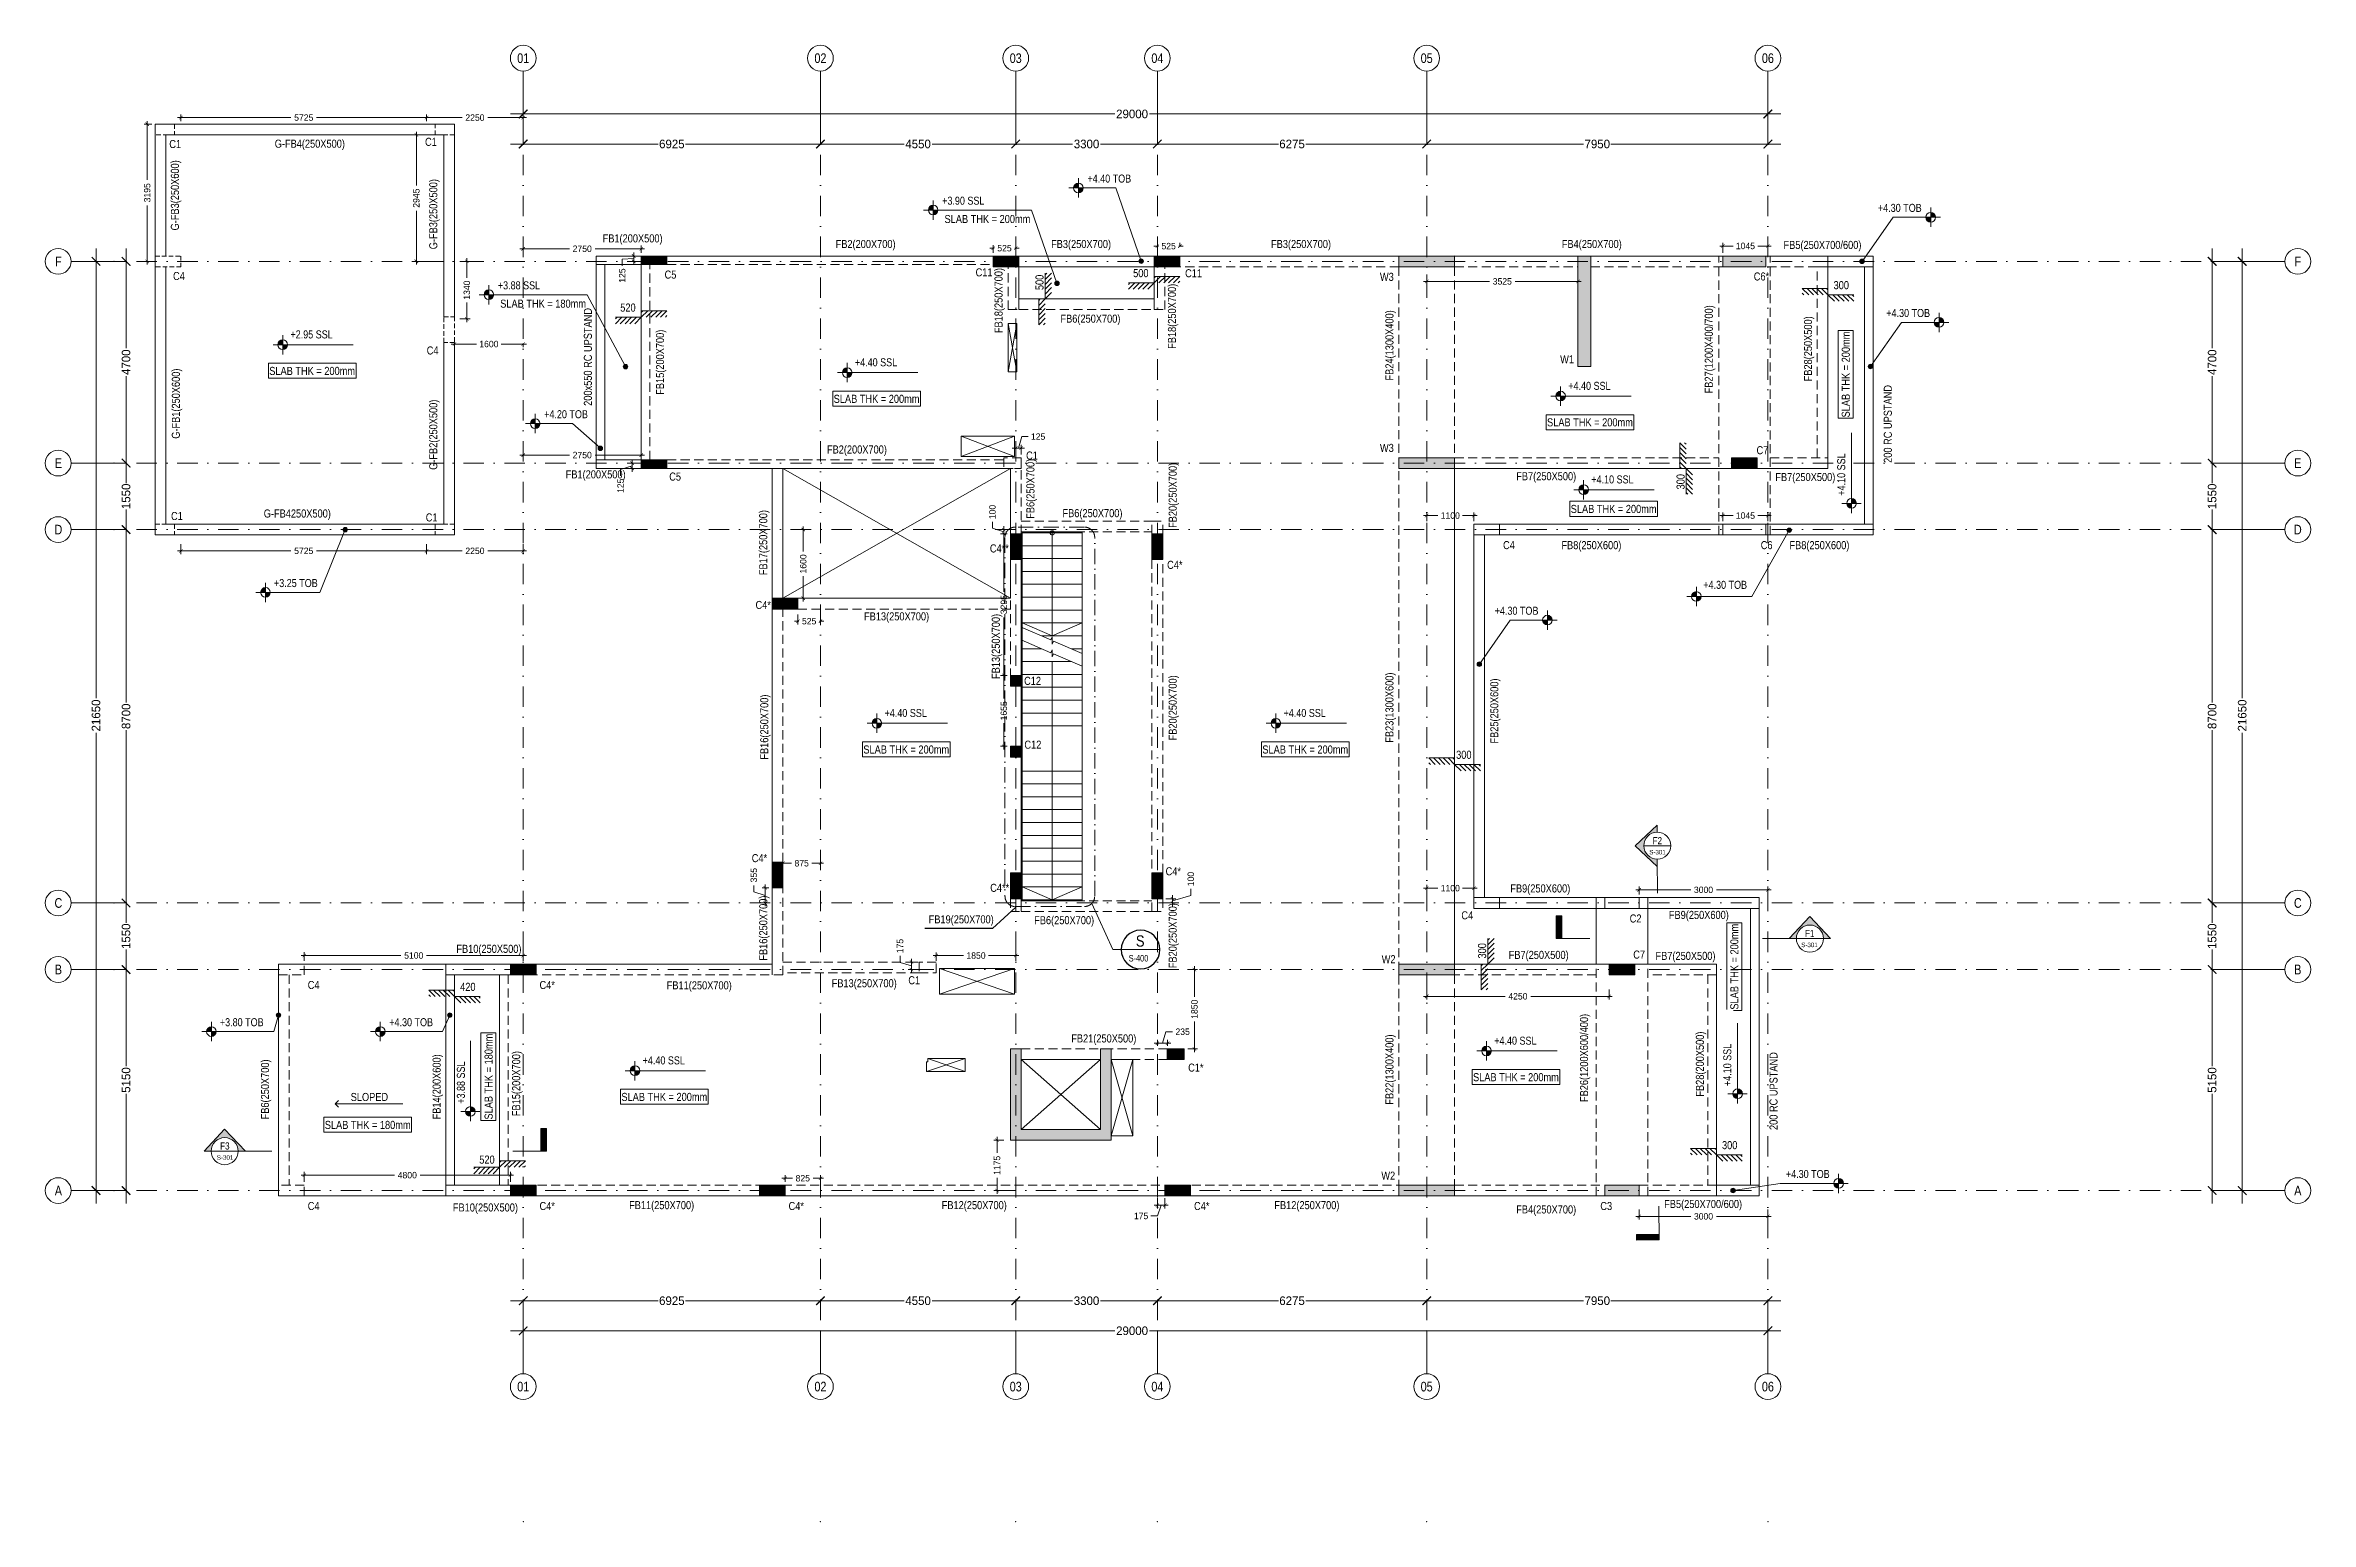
# Model space of a CAD drawing. Header units: millimetres. Extents: x -1760 to 80452, y -32586 to 8596.
# Drawn here: x -1760 to 51022, y -32586 to 1814 of the extents above; entities that cross this region are included whole.
import ezdxf
from ezdxf.enums import TextEntityAlignment as Align

# ---------------------------------------------------------------- set-up
doc = ezdxf.new("R2010")
doc.units = ezdxf.units.MM
doc.header["$LTSCALE"] = 75
for name, pattern in [('Dash Dot 3_16_', [7.9375, 4.7625, -1.5875, 0, -1.5875]), ('DASHDOT2', [12.7, 6.35, -3.175, 0, -3.175]), ('Dot & Dashed', [502.708322, 238.125, -132.291667, 0, -132.291655]), ('Hidden Line', [4.233333, 2.822222, -1.411111])]:
    doc.linetypes.add(name, pattern=pattern)
for name, color, linetype in [('00_A_GRIDS.3D', 1, 'Continuous'), ('02_A_GRIDS.3D', 1, 'Continuous'), ('02_A_STAIRCASE.3D', 7, 'Continuous'), ('133-EDEN HILLS- Grid$0$A_DIM 75', 1, 'Continuous')]:
    doc.layers.add(name, color=color, linetype=linetype)
for name, color, linetype, lineweight in [('A-ANNO-SYMB', 150, 'Continuous', 9), ('G-ANNO-DIMS', 111, 'Continuous', 9), ('G-ANNO-SYMB', 111, 'Continuous', 9), ('S-BEAM-IDEN', 2, 'Continuous', 9), ('S-COL', 3, 'Continuous', 13), ('S-COLS-IDEN', 171, 'Continuous', 9), ('S-HATCH', 8, 'Continuous', 9), ('S-SLAB', 3, 'Continuous', 13), ('S-STRS-____-OTLN', 31, 'Continuous', 9), ('TXT', 11, 'Continuous', 9)]:
    doc.layers.add(name, color=color, linetype=linetype, lineweight=lineweight)
doc.styles.add('133-5F Grid$0$TEXT 75', font='GOTHIC.TTF', dxfattribs={"height": 150})
doc.styles.add('236 - NAS Mall_CD_GF Plan$0$TEXT 500', font='GOTHIC.TTF', dxfattribs={"height": 350})
doc.styles.add('Arial', font='arial.ttf', dxfattribs={"width": 0.8, "height": 187.5})
doc.styles.add('Arial Narrow_1', font='ARIALN.TTF', dxfattribs={"height": 187.5})
doc.styles.add('Arial Narrow_2', font='ARIALN.TTF', dxfattribs={"height": 262.5})
doc.styles.add('Arial Narrow_3', font='ARIALN.TTF', dxfattribs={"width": 0.8, "height": 150})
doc.styles.add('GENERATED_STYLE_3', font='arial.ttf', dxfattribs={"width": 0.8})
doc.styles.add('TEXT 100', font='GOTHIC.TTF', dxfattribs={"height": 200})
doc.dimstyles.new('133-5F Grid$0$DIM 75', dxfattribs={"dimtxt": 150, "dimasz": 80, "dimexe": 75, "dimexo": 75, "dimgap": 75, "dimtad": 0, "dimdec": 0, "dimrnd": 5, "dimzin": 0, "dimdsep": 46, "dimtxsty": '133-5F Grid$0$TEXT 75', "dimblk": '133-5F Grid$0$_ARCHTICK', "dimcen": 0, "dimdle": 75, "dimclrd": 256, "dimclre": 256, "dimclrt": 256, "dimadec": 0, "dimazin": 0, "dimtfac": 1, "dimtdec": 0, "dimtmove": 1, "dimatfit": 3, "dimfxl": 160, "dimfxlon": 1, "dimtolj": 1, "dimtzin": 0, "dimlwd": 0, "dimlwe": 0, "dimarcsym": 0})
doc.dimstyles.new('236 - NAS Mall_CD_GF Plan$0$DIM 500', dxfattribs={"dimtxt": 350, "dimasz": 300, "dimexe": 0, "dimexo": 0, "dimgap": 25, "dimtad": 0, "dimdec": 0, "dimrnd": 5, "dimzin": 0, "dimdsep": 46, "dimtxsty": '236 - NAS Mall_CD_GF Plan$0$TEXT 500', "dimblk": '236 - NAS Mall_CD_GF Plan$0$_ARCHTICK', "dimcen": 0, "dimdle": 300, "dimclrd": 256, "dimclre": 256, "dimclrt": 256, "dimadec": 0, "dimazin": 0, "dimtfac": 1, "dimtdec": 0, "dimtmove": 1, "dimatfit": 3, "dimfxl": 1000, "dimfxlon": 1, "dimtolj": 1, "dimtzin": 0, "dimlwd": 0, "dimlwe": 0, "dimarcsym": 0})

msp = doc.modelspace()

# ---------------------------------------------------------------- texts
at = {"layer": 'G-ANNO-SYMB', "attachment_point": 5}
for s, insert, char_height, width, rotation, style in [('\\A1;F2', (35798.3, -16718.2), 165.37, 126.881, 359.99987, 'Arial Narrow_1'), ('S-301', (35803.4, -16986.5), 105, 323.24, 359.99987, 'Arial Narrow_2'), ('\\A1;F1', (39349.5, -18878.6), 165.37, 126.881, 0.00867, 'Arial Narrow_1'), ('S-301', (39344.5, -19146.9), 105, 323.24, 0.00867, 'Arial Narrow_2'), ('\\A1;F3', (2423.2, -23832.2), 165.37, 126.881, 359.99133, 'Arial Narrow_1'), ('S-301', (2428.2, -24100.5), 105, 323.24, 359.99133, 'Arial Narrow_2')]:
    msp.add_mtext(s, dxfattribs=dict(at, insert=insert, char_height=char_height, width=width, rotation=rotation, style=style))
at = {"layer": 'S-BEAM-IDEN', "lineweight": 20, "char_height": 187.5, "width": 1713.653, "attachment_point": 1, "style": 'Arial Narrow_1'}
for s, insert in [('G-FB4(250X500)', (3585.4, -384.5)), ('FB1(200X500)', (11225.3, -2590.6)), ('FB2(200X700)', (16653.8, -2721.5)), ('FB3(250X700)', (21673.7, -2721.5)), ('FB3(250X700)', (26798.9, -2721.5)), ('FB4(250X700)', (33573.3, -2721.5)), ('FB5(250X700/600)', (38739.3, -2743.7)), ('FB6(250X700)', (21892.5, -4461.1)), ('FB2(200X700)', (16451.7, -7509.3)), ('FB1(200X500)', (10364.4, -8088.9)), ('FB7(250X500)', (32511.2, -8132.5)), ('G-FB4250X500)', (3329.7, -9000.9)), ('FB6(250X700)', (21940.1, -8992.7)), ('FB8(250X600)', (33564.2, -9738.4)), ('FB8(250X600)', (38877.1, -9738.4)), ('FB13(250X700)', (17316.1, -11397.6)), ('FB9(250X600)', (32373.5, -17736.4)), ('FB19(250X700)', (18821.8, -18457.2)), ('FB6(250X700)', (21279.9, -18477.2)), ('FB9(250X600)', (36067.7, -18354.2)), ('FB10(250X500)', (7818.1, -19144.4)), ('FB7(250X500)', (32335.7, -19285.8)), ('FB7(250X500)', (35756.7, -19308.1)), ('FB11(250X700)', (12718.3, -19995.1)), ('FB13(250X700)', (16562, -19945.6)), ('FB21(250X500)', (22143.4, -21231.5)), ('FB10(250X500)', (7736.4, -25170.4)), ('FB11(250X700)', (11841.8, -25116)), ('FB12(250X700)', (19125.9, -25116)), ('FB12(250X700)', (26875.5, -25116)), ('FB4(250X700)', (32511.2, -25216.1)), ('FB5(250X700/600)', (35958.8, -25089.3))]:
    msp.add_mtext(s, dxfattribs=dict(at, insert=insert))
at = {"layer": 'S-BEAM-IDEN', "lineweight": 20, "char_height": 187.5, "attachment_point": 1, "rotation": 90, "style": 'Arial Narrow_1'}
for s, insert, width in [('G-FB3(250X600)', (1165.9, -2499.1), 1713.653), ('G-FB3(250X500)', (7186, -2938.2), 1713.653), ('FB18(250X700)', (20355.8, -4891.4), 1713.653), ('FB18(250X700)', (24396.4, -5258.3), 1713.653), ('\\pxt9;200x550 RC UPSTAND', (10787.5, -6586.2), 2331.305), ('FB24(1300X400)', (29463.4, -5994.7), 1713.653), ('FB27(1200X400/700)', (36903.8, -6296.4), 1713.653), ('FB28(250X500)', (39215.5, -6016.1), 1713.653), ('FB15(200X700)', (12468.5, -6328.2), 1713.653), ('G-FB1(250X600)', (1188.2, -7353), 1713.653), ('200 RC UPSTAND', (41074.7, -7914.5), 3068.554), ('G-FB2(250X500)', (7186, -8077.4), 1713.653), ('FB6(250X700)', (21098.2, -9217.6), 1713.653), ('\\pxqc,t4;FB20(250X700)', (24413.3, -9684.7), 2025.004), ('FB17(250X700)', (14873.2, -10530.8), 1713.653), ('\\pxqc,t4;FB13(250X700)', (20292.4, -13204.6), 2025.004), ('\\pxqc,t4;FB20(250X700)', (24413.3, -14635.6), 2025.004), ('FB23(1300X600)', (29463.4, -14435.9), 1713.653), ('FB25(250X600)', (31907, -14454.9), 1713.653), ('FB16(250X700)', (14898, -14829.9), 1713.653), ('FB16(250X700)', (14874.3, -19513.4), 1713.653), ('\\pxqc,t4;FB20(250X700)', (24413.3, -19943.7), 2025.004), ('FB26(1200X600/400)', (33997.4, -22807.8), 1713.653), ('FB15(200X700)', (9116.9, -23135.9), 1713.653), ('FB22(1300X400)', (29463.4, -22868.7), 1713.653), ('FB28(200X500)', (36696.9, -22681.9), 1713.653), ('FB6(250X700)', (3265.1, -23211.8), 1713.653), ('FB14(200X600)', (7264, -23211.8), 1713.653), ('200 RC UPSTAND', (38412.3, -23459.3), 2331.161)]:
    msp.add_mtext(s, dxfattribs=dict(at, insert=insert, width=width))
at = {"layer": 'S-COLS-IDEN', "char_height": 187.5, "width": 330.696, "attachment_point": 1, "style": 'Arial Narrow_1'}
for s, insert in [('C1', (1129.4, -392.1)), ('C1', (7087.3, -340.9)), ('C4', (1217.3, -3467.4)), ('C5', (12669.4, -3434.4)), ('C11', (19915.6, -3382.1)), ('C11', (24796.3, -3403)), ('W3', (29336.1, -3486.6)), ('C6*', (38045.9, -3477.3)), ('C4', (7127.3, -5201.8)), ('W1', (33534.7, -5407.7)), ('C1', (21092.2, -7650.5)), ('W3', (29336.1, -7472.8)), ('C7', (38110.2, -7526.9)), ('C5', (12777.5, -8140.4)), ('C1', (1170.4, -9059.5)), ('C1', (7104.7, -9091.8)), ('C4**', (20248, -9814.5)), ('C4', (32205.2, -9736.8)), ('C6', (38208.4, -9736.8)), ('C4*', (24377.4, -10197.5)), ('C4*', (14788.1, -11132.1)), ('C12', (21045.7, -12900)), ('C12', (21052.7, -14387.5)), ('C4*', (14700.1, -17030.9)), ('C4*', (24342.5, -17337.4)), ('C4**', (20256.3, -17722.5)), ('C4', (31233.3, -18363)), ('C2', (35155.2, -18436.8)), ('W2', (29376.8, -19386.3)), ('C7', (35237.6, -19278.2)), ('C4', (4355.2, -19986.8)), ('C4*', (9755.2, -19986.8)), ('C1', (18348.1, -19876.2)), ('C1*', (24867.6, -21911.9)), ('W2', (29368.4, -24429)), ('C4', (4355.2, -25136.6)), ('C4*', (9755.2, -25136.6)), ('C4*', (15557.5, -25136.8)), ('C4*', (25005.2, -25136.6)), ('C3', (34470.9, -25136.6))]:
    msp.add_mtext(s, dxfattribs=dict(at, insert=insert))
at = {"layer": 'TXT', "char_height": 187.5, "style": 'Arial Narrow_1'}
for s, insert, width, attachment_point in [('SLAB THK = 200mm', (19191.1, -2139), 2423.1, 1), ('500', (23585.9, -3399.8), 432.911, 1), ('300', (40264.1, -3680.3), 432.911, 3), ('SLAB THK = 180mm', (8838.7, -4111.4), 2423.1, 1), ('520', (11635.9, -4202.8), 432.911, 1), ('SLAB THK = 200mm', (3457.8, -5679.1), 2423.1, 1), ('SLAB THK = 200mm', (16608.6, -6329.1), 2423.1, 1), ('SLAB THK = 200mm', (33229.9, -6877), 2423.1, 1), ('SLAB THK = 200mm', (33781.4, -8894.8), 2423.1, 1), ('SLAB THK = 200mm', (17299.9, -14499.9), 2423.1, 1), ('SLAB THK = 200mm', (26595.9, -14499.9), 2423.1, 1), ('300', (31470, -14622.4), 432.911, 3), ('420', (8264.1, -20029.5), 432.911, 3), ('SLAB THK = 200mm', (31504.9, -22134.8), 2423.1, 1), ('SLOPED', (5355.9, -22595.8), 1713.653, 1), ('SLAB THK = 200mm', (11663.2, -22594.7), 2423.1, 1), ('SLAB THK = 180mm', (4752, -23247.1), 2423.1, 1), ('300', (37663.9, -23718), 432.911, 3), ('520', (8351.4, -24055.6), 432.911, 1)]:
    msp.add_mtext(s, dxfattribs=dict(at, insert=insert, width=width, attachment_point=attachment_point))
at = {"layer": 'TXT', "char_height": 187.5, "rotation": 90, "style": 'Arial Narrow_1'}
for s, insert, width, attachment_point in [('500', (21500.7, -3889), 432.911, 7), ('SLAB THK = 200mm', (40095.5, -6856.2), 2423.1, 1), ('300', (36436.9, -8176), 432.911, 9), ('SLAB THK = 200mm', (37499.6, -20653.9), 2423.1, 1), ('300', (31812.2, -19463.9), 432.911, 7), ('SLAB THK = 180mm', (8474.7, -23215.8), 2423.1, 1)]:
    msp.add_mtext(s, dxfattribs=dict(at, insert=insert, width=width, attachment_point=attachment_point))

# ---------------------------------------------------------------- blocks, each defined once
blk = doc.blocks.new('WYE_ST-ANN_S_SLAB STEP_R13 - WYE_ST-ANN_S_SLAB STEP_R13-611013-VILLA E - LOWER ROOF')
at = {"layer": 'TXT'}
for p, q in [((-7.5, 0), (-8.01, -0.51)), ((0, 0), (-8.01, 0)), ((-6, 0), (-8, -2)), ((-4.5, 0), (-6.5, -2)), ((-3, 0), (-5, -2)), ((-1.5, 0), (-3.5, -2)), ((0, 0), (-2, -2)), ((0, 2), (0, 0)), ((0, 1.5), (0.5, 2)), ((0, 0), (2, 2)), ((8, 2), (0, 2)), ((1.5, 0), (3.5, 2)), ((3, 0), (5, 2)), ((4.5, 0), (6.5, 2)), ((6, 0), (8, 2)), ((7.5, 0), (8, 0.5))]:
    blk.add_line(p, q, dxfattribs=at)
blk = doc.blocks.new('Spot Elevations - WYE_Spot Elevation - Target Filled-619581-VILLA E - FIRST FLOOR')
at = {"layer": 'G-ANNO-DIMS'}
h = blk.add_hatch(color=256, dxfattribs=at)
edge = h.paths.add_edge_path(flags=0)
edge.add_line((0, 0), (-1.5, 0))
edge.add_arc((0, 0), 1.5, 90, 180, ccw=False)
edge.add_line((0, 1.5), (0, 0))
h = blk.add_hatch(color=256, dxfattribs=at)
edge = h.paths.add_edge_path(flags=0)
edge.add_line((0, 0), (1.5, 0))
edge.add_arc((0, 0), 1.5, 270, 360, ccw=False)
edge.add_line((0, -1.5), (0, 0))
for p, q in [((-3, 0), (3.01, 0)), ((0, -3), (0, 3))]:
    blk.add_line(p, q, dxfattribs=at)
blk.add_circle((0, 0), 1.5, dxfattribs=at)
blk = doc.blocks.new('Standard grid marker')
at = {"layer": '00_A_GRIDS.3D', "linetype": 'Dot & Dashed', "lineweight": 0}
for p, q in [((1000, 0), (0, 0)), ((29352, 0), (30352, 0))]:
    blk.add_line(p, q, dxfattribs=at)
at = {"layer": '00_A_GRIDS.3D', "linetype": 'DASHDOT2', "lineweight": 0}
blk.add_line((1000, 0), (29352, 0), dxfattribs=at)
at = {"layer": '00_A_GRIDS.3D', "linetype": 'Continuous', "lineweight": 0}
for centre in [(-300, 0), (30652, 0)]:
    blk.add_circle(centre, 300, dxfattribs=at)
at = {"layer": '00_A_GRIDS.3D', "linetype": 'Dot & Dashed', "lineweight": 0}
for p in [(1000, 0), (1000, 0), (33800, 0), (33800, 0)]:
    blk.add_point(p, dxfattribs=at)
at = {"layer": '00_A_GRIDS.3D', "lineweight": 0, "style": 'GENERATED_STYLE_3'}
for tag, p in [('AC_MarkerText_1_0', (-464, -51)), ('AC_MarkerText_1_1', (30488, -51))]:
    blk.add_attdef(tag, text='', height=225, rotation=90, dxfattribs=at).set_placement(p, align=Align.TOP_CENTER)
blk = doc.blocks.new('Standard grid marker_2')
at = {"layer": '00_A_GRIDS.3D', "linetype": 'Dot & Dashed', "lineweight": 0}
for p, q in [((1000, 0), (0, 0)), ((50581, 0), (51581, 0))]:
    blk.add_line(p, q, dxfattribs=at)
at = {"layer": '00_A_GRIDS.3D', "linetype": 'DASHDOT2', "lineweight": 0}
blk.add_line((1000, 0), (50581, 0), dxfattribs=at)
at = {"layer": '00_A_GRIDS.3D', "linetype": 'Continuous', "lineweight": 0}
for centre in [(-300, 0), (51881, 0)]:
    blk.add_circle(centre, 300, dxfattribs=at)
at = {"layer": '00_A_GRIDS.3D', "linetype": 'Dot & Dashed', "lineweight": 0}
for p in [(1000, 0), (1000, 0), (50581, 0), (50581, 0)]:
    blk.add_point(p, dxfattribs=at)
at = {"layer": '00_A_GRIDS.3D', "lineweight": 0, "style": 'GENERATED_STYLE_3'}
for tag, p in [('AC_MarkerText_1_0', (-300, -215)), ('AC_MarkerText_1_1', (51881, -215))]:
    blk.add_attdef(tag, text='', height=225, rotation=180, dxfattribs=at).set_placement(p, align=Align.TOP_CENTER)
blk = doc.blocks.new('236 - NAS Mall_CD_GF Plan$0$_ARCHTICK')
at = {"color": 0, "linetype": 'ByBlock', "const_width": 0.15}
blk.add_lwpolyline([(-0.5, -0.5), (0.5, 0.5)], dxfattribs=at)
blk = doc.blocks.new('*D6')
at = {"layer": '02_A_GRIDS.3D', "lineweight": 0, "transparency": 16777216}
for p, q in [((9075, -486), (12519, -486)), ((9375, -64), (9375, -486)), ((16600, -486), (13156, -486)), ((16300, -64), (16300, -486))]:
    blk.add_line(p, q, dxfattribs=at)
at = {"layer": 'Defpoints', "color": 0, "transparency": 16777216}
for p in [(9375, -64), (16300, -64), (16300, -486)]:
    blk.add_point(p, dxfattribs=at)
at = {"layer": '02_A_GRIDS.3D', "lineweight": 0, "transparency": 16777216, "xscale": 200, "yscale": 200, "zscale": 200, "rotation": 180}
blk.add_blockref('236 - NAS Mall_CD_GF Plan$0$_ARCHTICK', (9375, -486), dxfattribs=at)
at = {"layer": '02_A_GRIDS.3D', "lineweight": 0, "transparency": 16777216, "xscale": 200, "yscale": 200, "zscale": 200}
blk.add_blockref('236 - NAS Mall_CD_GF Plan$0$_ARCHTICK', (16300, -486), dxfattribs=at)
at = {"layer": '02_A_GRIDS.3D', "transparency": 16777216, "insert": (12838, -486), "char_height": 200, "attachment_point": 5, "style": 'TEXT 100'}
blk.add_mtext('\\A1;6925', dxfattribs=at)
blk = doc.blocks.new('*D7')
at = {"layer": '02_A_GRIDS.3D', "lineweight": 0, "transparency": 16777216}
for p, q in [((16000, -486), (18249, -486)), ((16300, -64), (16300, -486)), ((21150, -486), (18901, -486)), ((20850, -64), (20850, -486))]:
    blk.add_line(p, q, dxfattribs=at)
at = {"layer": 'Defpoints', "color": 0, "transparency": 16777216}
for p in [(16300, -64), (20850, -64), (20850, -486)]:
    blk.add_point(p, dxfattribs=at)
at = {"layer": '02_A_GRIDS.3D', "lineweight": 0, "transparency": 16777216, "xscale": 200, "yscale": 200, "zscale": 200, "rotation": 180}
blk.add_blockref('236 - NAS Mall_CD_GF Plan$0$_ARCHTICK', (16300, -486), dxfattribs=at)
at = {"layer": '02_A_GRIDS.3D', "lineweight": 0, "transparency": 16777216, "xscale": 200, "yscale": 200, "zscale": 200}
blk.add_blockref('236 - NAS Mall_CD_GF Plan$0$_ARCHTICK', (20850, -486), dxfattribs=at)
at = {"layer": '02_A_GRIDS.3D', "transparency": 16777216, "insert": (18575, -486), "char_height": 200, "attachment_point": 5, "style": 'TEXT 100'}
blk.add_mtext('\\A1;4550', dxfattribs=at)
blk = doc.blocks.new('*D8')
at = {"layer": '02_A_GRIDS.3D', "lineweight": 0, "transparency": 16777216}
for p, q in [((20550, -486), (22176, -486)), ((20850, -64), (20850, -486)), ((24450, -486), (22824, -486)), ((24150, -64), (24150, -486))]:
    blk.add_line(p, q, dxfattribs=at)
at = {"layer": 'Defpoints', "color": 0, "transparency": 16777216}
for p in [(20850, -64), (24150, -64), (24150, -486)]:
    blk.add_point(p, dxfattribs=at)
at = {"layer": '02_A_GRIDS.3D', "lineweight": 0, "transparency": 16777216, "xscale": 200, "yscale": 200, "zscale": 200, "rotation": 180}
blk.add_blockref('236 - NAS Mall_CD_GF Plan$0$_ARCHTICK', (20850, -486), dxfattribs=at)
at = {"layer": '02_A_GRIDS.3D', "lineweight": 0, "transparency": 16777216, "xscale": 200, "yscale": 200, "zscale": 200}
blk.add_blockref('236 - NAS Mall_CD_GF Plan$0$_ARCHTICK', (24150, -486), dxfattribs=at)
at = {"layer": '02_A_GRIDS.3D', "transparency": 16777216, "insert": (22500, -486), "char_height": 200, "attachment_point": 5, "style": 'TEXT 100'}
blk.add_mtext('\\A1;3300', dxfattribs=at)
blk = doc.blocks.new('*D9')
at = {"layer": '02_A_GRIDS.3D', "lineweight": 0, "transparency": 16777216}
for p, q in [((23850, -486), (26969, -486)), ((24150, -64), (24150, -486)), ((30725, -486), (27606, -486)), ((30425, -64), (30425, -486))]:
    blk.add_line(p, q, dxfattribs=at)
at = {"layer": 'Defpoints', "color": 0, "transparency": 16777216}
for p in [(24150, -64), (30425, -64), (30425, -486)]:
    blk.add_point(p, dxfattribs=at)
at = {"layer": '02_A_GRIDS.3D', "lineweight": 0, "transparency": 16777216, "xscale": 200, "yscale": 200, "zscale": 200, "rotation": 180}
blk.add_blockref('236 - NAS Mall_CD_GF Plan$0$_ARCHTICK', (24150, -486), dxfattribs=at)
at = {"layer": '02_A_GRIDS.3D', "lineweight": 0, "transparency": 16777216, "xscale": 200, "yscale": 200, "zscale": 200}
blk.add_blockref('236 - NAS Mall_CD_GF Plan$0$_ARCHTICK', (30425, -486), dxfattribs=at)
at = {"layer": '02_A_GRIDS.3D', "transparency": 16777216, "insert": (27288, -486), "char_height": 200, "attachment_point": 5, "style": 'TEXT 100'}
blk.add_mtext('\\A1;6275', dxfattribs=at)
blk = doc.blocks.new('*D10')
at = {"layer": '02_A_GRIDS.3D', "lineweight": 0, "transparency": 16777216}
for p, q in [((30125, -486), (34081, -486)), ((30425, -64), (30425, -486)), ((38675, -486), (34719, -486)), ((38375, -64), (38375, -486))]:
    blk.add_line(p, q, dxfattribs=at)
at = {"layer": 'Defpoints', "color": 0, "transparency": 16777216}
for p in [(30425, -64), (38375, -64), (38375, -486)]:
    blk.add_point(p, dxfattribs=at)
at = {"layer": '02_A_GRIDS.3D', "lineweight": 0, "transparency": 16777216, "xscale": 200, "yscale": 200, "zscale": 200, "rotation": 180}
blk.add_blockref('236 - NAS Mall_CD_GF Plan$0$_ARCHTICK', (30425, -486), dxfattribs=at)
at = {"layer": '02_A_GRIDS.3D', "lineweight": 0, "transparency": 16777216, "xscale": 200, "yscale": 200, "zscale": 200}
blk.add_blockref('236 - NAS Mall_CD_GF Plan$0$_ARCHTICK', (38375, -486), dxfattribs=at)
at = {"layer": '02_A_GRIDS.3D', "transparency": 16777216, "insert": (34400, -486), "char_height": 200, "attachment_point": 5, "style": 'TEXT 100'}
blk.add_mtext('\\A1;7950', dxfattribs=at)
blk = doc.blocks.new('*D11')
at = {"layer": '02_A_GRIDS.3D', "lineweight": 0, "transparency": 16777216}
for p, q in [((9375, 636), (9375, 214)), ((38375, 636), (38375, 214)), ((9075, 214), (23159, 214)), ((38675, 214), (23963, 214))]:
    blk.add_line(p, q, dxfattribs=at)
at = {"layer": 'Defpoints', "color": 0, "transparency": 16777216}
for p in [(9375, 636), (38375, 636), (38375, 214)]:
    blk.add_point(p, dxfattribs=at)
at = {"layer": '02_A_GRIDS.3D', "lineweight": 0, "transparency": 16777216, "xscale": 200, "yscale": 200, "zscale": 200, "rotation": 180}
blk.add_blockref('236 - NAS Mall_CD_GF Plan$0$_ARCHTICK', (9375, 214), dxfattribs=at)
at = {"layer": '02_A_GRIDS.3D', "lineweight": 0, "transparency": 16777216, "xscale": 200, "yscale": 200, "zscale": 200}
blk.add_blockref('236 - NAS Mall_CD_GF Plan$0$_ARCHTICK', (38375, 214), dxfattribs=at)
at = {"layer": '02_A_GRIDS.3D', "transparency": 16777216, "insert": (23561, 214), "char_height": 200, "attachment_point": 5, "style": 'TEXT 100'}
blk.add_mtext('\\A1;29000', dxfattribs=at)
blk = doc.blocks.new('*D12')
at = {"layer": '02_A_GRIDS.3D', "lineweight": 0, "transparency": 16777216}
for p, q in [((-578, -2920), (-578, -13399)), ((-157, -3220), (-578, -3220)), ((-578, -25170), (-578, -14203)), ((-160, -24870), (-578, -24870))]:
    blk.add_line(p, q, dxfattribs=at)
at = {"layer": 'Defpoints', "color": 0, "transparency": 16777216}
for p in [(-157, -3220), (-578, -24870), (-160, -24870)]:
    blk.add_point(p, dxfattribs=at)
at = {"layer": '02_A_GRIDS.3D', "lineweight": 0, "transparency": 16777216, "xscale": 200, "yscale": 200, "zscale": 200}
for p, rotation in [((-578, -3220), 90), ((-578, -24870), 270)]:
    blk.add_blockref('236 - NAS Mall_CD_GF Plan$0$_ARCHTICK', p, dxfattribs=dict(at, rotation=rotation))
at = {"layer": '02_A_GRIDS.3D', "transparency": 16777216, "insert": (-578, -13801), "char_height": 200, "attachment_point": 5, "rotation": 90, "style": 'TEXT 100'}
blk.add_mtext('\\A1;21650', dxfattribs=at)
blk = doc.blocks.new('*D13')
at = {"layer": '02_A_GRIDS.3D', "lineweight": 0, "transparency": 16777216}
for p, q in [((122, -2920), (122, -5244)), ((-300, -3220), (122, -3220)), ((122, -8220), (122, -5896)), ((-300, -7920), (122, -7920))]:
    blk.add_line(p, q, dxfattribs=at)
at = {"layer": 'Defpoints', "color": 0, "transparency": 16777216}
for p in [(-300, -3220), (-300, -7920), (122, -7920)]:
    blk.add_point(p, dxfattribs=at)
at = {"layer": '02_A_GRIDS.3D', "lineweight": 0, "transparency": 16777216, "xscale": 200, "yscale": 200, "zscale": 200}
for p, rotation in [((122, -3220), 90), ((122, -7920), 270)]:
    blk.add_blockref('236 - NAS Mall_CD_GF Plan$0$_ARCHTICK', p, dxfattribs=dict(at, rotation=rotation))
at = {"layer": '02_A_GRIDS.3D', "transparency": 16777216, "insert": (122, -5570), "char_height": 200, "attachment_point": 5, "rotation": 90, "style": 'TEXT 100'}
blk.add_mtext('\\A1;4700', dxfattribs=at)
blk = doc.blocks.new('*D14')
at = {"layer": '02_A_GRIDS.3D', "lineweight": 0, "transparency": 16777216}
for p, q in [((122, -7620), (122, -8386)), ((-300, -7920), (122, -7920)), ((-300, -9470), (122, -9470)), ((122, -9770), (122, -9004))]:
    blk.add_line(p, q, dxfattribs=at)
at = {"layer": 'Defpoints', "color": 0, "transparency": 16777216}
for p in [(-300, -7920), (-300, -9470), (122, -9470)]:
    blk.add_point(p, dxfattribs=at)
at = {"layer": '02_A_GRIDS.3D', "lineweight": 0, "transparency": 16777216, "xscale": 200, "yscale": 200, "zscale": 200}
for p, rotation in [((122, -7920), 90), ((122, -9470), 270)]:
    blk.add_blockref('236 - NAS Mall_CD_GF Plan$0$_ARCHTICK', p, dxfattribs=dict(at, rotation=rotation))
at = {"layer": '02_A_GRIDS.3D', "transparency": 16777216, "insert": (122, -8695), "char_height": 200, "attachment_point": 5, "rotation": 90, "style": 'TEXT 100'}
blk.add_mtext('\\A1;1550', dxfattribs=at)
blk = doc.blocks.new('*D15')
at = {"layer": '02_A_GRIDS.3D', "lineweight": 0, "transparency": 16777216}
for p, q in [((-300, -9470), (122, -9470)), ((122, -9170), (122, -13495)), ((122, -18470), (122, -14144)), ((-300, -18170), (122, -18170))]:
    blk.add_line(p, q, dxfattribs=at)
at = {"layer": 'Defpoints', "color": 0, "transparency": 16777216}
for p in [(-300, -9470), (-300, -18170), (122, -18170)]:
    blk.add_point(p, dxfattribs=at)
at = {"layer": '02_A_GRIDS.3D', "lineweight": 0, "transparency": 16777216, "xscale": 200, "yscale": 200, "zscale": 200}
for p, rotation in [((122, -9470), 90), ((122, -18170), 270)]:
    blk.add_blockref('236 - NAS Mall_CD_GF Plan$0$_ARCHTICK', p, dxfattribs=dict(at, rotation=rotation))
at = {"layer": '02_A_GRIDS.3D', "transparency": 16777216, "insert": (122, -13820), "char_height": 200, "attachment_point": 5, "rotation": 90, "style": 'TEXT 100'}
blk.add_mtext('\\A1;8700', dxfattribs=at)
blk = doc.blocks.new('*D16')
at = {"layer": '02_A_GRIDS.3D', "lineweight": 0, "transparency": 16777216}
for p, q in [((122, -17870), (122, -18635)), ((-300, -18170), (122, -18170)), ((122, -20020), (122, -19254)), ((-300, -19720), (122, -19720))]:
    blk.add_line(p, q, dxfattribs=at)
at = {"layer": 'Defpoints', "color": 0, "transparency": 16777216}
for p in [(-300, -18170), (-300, -19720), (122, -19720)]:
    blk.add_point(p, dxfattribs=at)
at = {"layer": '02_A_GRIDS.3D', "lineweight": 0, "transparency": 16777216, "xscale": 200, "yscale": 200, "zscale": 200}
for p, rotation in [((122, -18170), 90), ((122, -19720), 270)]:
    blk.add_blockref('236 - NAS Mall_CD_GF Plan$0$_ARCHTICK', p, dxfattribs=dict(at, rotation=rotation))
at = {"layer": '02_A_GRIDS.3D', "transparency": 16777216, "insert": (122, -18945), "char_height": 200, "attachment_point": 5, "rotation": 90, "style": 'TEXT 100'}
blk.add_mtext('\\A1;1550', dxfattribs=at)
blk = doc.blocks.new('*D17')
at = {"layer": '02_A_GRIDS.3D', "lineweight": 0, "transparency": 16777216}
for p, q in [((122, -19420), (122, -21971)), ((-300, -19720), (122, -19720)), ((122, -25170), (122, -22618)), ((-300, -24870), (122, -24870))]:
    blk.add_line(p, q, dxfattribs=at)
at = {"layer": 'Defpoints', "color": 0, "transparency": 16777216}
for p in [(-300, -19720), (-300, -24870), (122, -24870)]:
    blk.add_point(p, dxfattribs=at)
at = {"layer": '02_A_GRIDS.3D', "lineweight": 0, "transparency": 16777216, "xscale": 200, "yscale": 200, "zscale": 200}
for p, rotation in [((122, -19720), 90), ((122, -24870), 270)]:
    blk.add_blockref('236 - NAS Mall_CD_GF Plan$0$_ARCHTICK', p, dxfattribs=dict(at, rotation=rotation))
at = {"layer": '02_A_GRIDS.3D', "transparency": 16777216, "insert": (122, -22295), "char_height": 200, "attachment_point": 5, "rotation": 90, "style": 'TEXT 100'}
blk.add_mtext('\\A1;5150', dxfattribs=at)
blk = doc.blocks.new('*D18')
at = {"layer": '02_A_GRIDS.3D', "lineweight": 0, "transparency": 16777216}
for p, q in [((9075, -27438), (12519, -27438)), ((9375, -27859), (9375, -27438)), ((16600, -27438), (13156, -27438)), ((16300, -27859), (16300, -27438))]:
    blk.add_line(p, q, dxfattribs=at)
at = {"layer": 'Defpoints', "color": 0, "transparency": 16777216}
for p in [(16300, -27438), (9375, -27859), (16300, -27859)]:
    blk.add_point(p, dxfattribs=at)
at = {"layer": '02_A_GRIDS.3D', "lineweight": 0, "transparency": 16777216, "xscale": 200, "yscale": 200, "zscale": 200, "rotation": 180}
blk.add_blockref('236 - NAS Mall_CD_GF Plan$0$_ARCHTICK', (9375, -27438), dxfattribs=at)
at = {"layer": '02_A_GRIDS.3D', "lineweight": 0, "transparency": 16777216, "xscale": 200, "yscale": 200, "zscale": 200}
blk.add_blockref('236 - NAS Mall_CD_GF Plan$0$_ARCHTICK', (16300, -27438), dxfattribs=at)
at = {"layer": '02_A_GRIDS.3D', "transparency": 16777216, "insert": (12838, -27438), "char_height": 200, "attachment_point": 5, "style": 'TEXT 100'}
blk.add_mtext('\\A1;6925', dxfattribs=at)
blk = doc.blocks.new('*D19')
at = {"layer": '02_A_GRIDS.3D', "lineweight": 0, "transparency": 16777216}
for p, q in [((16000, -27438), (18249, -27438)), ((16300, -27859), (16300, -27438)), ((21150, -27438), (18901, -27438)), ((20850, -27859), (20850, -27438))]:
    blk.add_line(p, q, dxfattribs=at)
at = {"layer": 'Defpoints', "color": 0, "transparency": 16777216}
for p in [(20850, -27438), (16300, -27859), (20850, -27859)]:
    blk.add_point(p, dxfattribs=at)
at = {"layer": '02_A_GRIDS.3D', "lineweight": 0, "transparency": 16777216, "xscale": 200, "yscale": 200, "zscale": 200, "rotation": 180}
blk.add_blockref('236 - NAS Mall_CD_GF Plan$0$_ARCHTICK', (16300, -27438), dxfattribs=at)
at = {"layer": '02_A_GRIDS.3D', "lineweight": 0, "transparency": 16777216, "xscale": 200, "yscale": 200, "zscale": 200}
blk.add_blockref('236 - NAS Mall_CD_GF Plan$0$_ARCHTICK', (20850, -27438), dxfattribs=at)
at = {"layer": '02_A_GRIDS.3D', "transparency": 16777216, "insert": (18575, -27438), "char_height": 200, "attachment_point": 5, "style": 'TEXT 100'}
blk.add_mtext('\\A1;4550', dxfattribs=at)
blk = doc.blocks.new('*D20')
at = {"layer": '02_A_GRIDS.3D', "lineweight": 0, "transparency": 16777216}
for p, q in [((20550, -27438), (22176, -27438)), ((20850, -27859), (20850, -27438)), ((24450, -27438), (22824, -27438)), ((24150, -27859), (24150, -27438))]:
    blk.add_line(p, q, dxfattribs=at)
at = {"layer": 'Defpoints', "color": 0, "transparency": 16777216}
for p in [(24150, -27438), (20850, -27859), (24150, -27859)]:
    blk.add_point(p, dxfattribs=at)
at = {"layer": '02_A_GRIDS.3D', "lineweight": 0, "transparency": 16777216, "xscale": 200, "yscale": 200, "zscale": 200, "rotation": 180}
blk.add_blockref('236 - NAS Mall_CD_GF Plan$0$_ARCHTICK', (20850, -27438), dxfattribs=at)
at = {"layer": '02_A_GRIDS.3D', "lineweight": 0, "transparency": 16777216, "xscale": 200, "yscale": 200, "zscale": 200}
blk.add_blockref('236 - NAS Mall_CD_GF Plan$0$_ARCHTICK', (24150, -27438), dxfattribs=at)
at = {"layer": '02_A_GRIDS.3D', "transparency": 16777216, "insert": (22500, -27438), "char_height": 200, "attachment_point": 5, "style": 'TEXT 100'}
blk.add_mtext('\\A1;3300', dxfattribs=at)
blk = doc.blocks.new('*D21')
at = {"layer": '02_A_GRIDS.3D', "lineweight": 0, "transparency": 16777216}
for p, q in [((23850, -27438), (26969, -27438)), ((24150, -27859), (24150, -27438)), ((30725, -27438), (27606, -27438)), ((30425, -27859), (30425, -27438))]:
    blk.add_line(p, q, dxfattribs=at)
at = {"layer": 'Defpoints', "color": 0, "transparency": 16777216}
for p in [(30425, -27438), (24150, -27859), (30425, -27859)]:
    blk.add_point(p, dxfattribs=at)
at = {"layer": '02_A_GRIDS.3D', "lineweight": 0, "transparency": 16777216, "xscale": 200, "yscale": 200, "zscale": 200, "rotation": 180}
blk.add_blockref('236 - NAS Mall_CD_GF Plan$0$_ARCHTICK', (24150, -27438), dxfattribs=at)
at = {"layer": '02_A_GRIDS.3D', "lineweight": 0, "transparency": 16777216, "xscale": 200, "yscale": 200, "zscale": 200}
blk.add_blockref('236 - NAS Mall_CD_GF Plan$0$_ARCHTICK', (30425, -27438), dxfattribs=at)
at = {"layer": '02_A_GRIDS.3D', "transparency": 16777216, "insert": (27288, -27438), "char_height": 200, "attachment_point": 5, "style": 'TEXT 100'}
blk.add_mtext('\\A1;6275', dxfattribs=at)
blk = doc.blocks.new('*D22')
at = {"layer": '02_A_GRIDS.3D', "lineweight": 0, "transparency": 16777216}
for p, q in [((30125, -27438), (34081, -27438)), ((30425, -27859), (30425, -27438)), ((38675, -27438), (34719, -27438)), ((38375, -27859), (38375, -27438))]:
    blk.add_line(p, q, dxfattribs=at)
at = {"layer": 'Defpoints', "color": 0, "transparency": 16777216}
for p in [(38375, -27438), (30425, -27859), (38375, -27859)]:
    blk.add_point(p, dxfattribs=at)
at = {"layer": '02_A_GRIDS.3D', "lineweight": 0, "transparency": 16777216, "xscale": 200, "yscale": 200, "zscale": 200, "rotation": 180}
blk.add_blockref('236 - NAS Mall_CD_GF Plan$0$_ARCHTICK', (30425, -27438), dxfattribs=at)
at = {"layer": '02_A_GRIDS.3D', "lineweight": 0, "transparency": 16777216, "xscale": 200, "yscale": 200, "zscale": 200}
blk.add_blockref('236 - NAS Mall_CD_GF Plan$0$_ARCHTICK', (38375, -27438), dxfattribs=at)
at = {"layer": '02_A_GRIDS.3D', "transparency": 16777216, "insert": (34400, -27438), "char_height": 200, "attachment_point": 5, "style": 'TEXT 100'}
blk.add_mtext('\\A1;7950', dxfattribs=at)
blk = doc.blocks.new('*D23')
at = {"layer": '02_A_GRIDS.3D', "lineweight": 0, "transparency": 16777216}
for p, q in [((9375, -27716), (9375, -28138)), ((38375, -27716), (38375, -28138)), ((9075, -28138), (23159, -28138)), ((38675, -28138), (23963, -28138))]:
    blk.add_line(p, q, dxfattribs=at)
at = {"layer": 'Defpoints', "color": 0, "transparency": 16777216}
for p in [(9375, -27716), (38375, -27716), (38375, -28138)]:
    blk.add_point(p, dxfattribs=at)
at = {"layer": '02_A_GRIDS.3D', "lineweight": 0, "transparency": 16777216, "xscale": 200, "yscale": 200, "zscale": 200, "rotation": 180}
blk.add_blockref('236 - NAS Mall_CD_GF Plan$0$_ARCHTICK', (9375, -28138), dxfattribs=at)
at = {"layer": '02_A_GRIDS.3D', "lineweight": 0, "transparency": 16777216, "xscale": 200, "yscale": 200, "zscale": 200}
blk.add_blockref('236 - NAS Mall_CD_GF Plan$0$_ARCHTICK', (38375, -28138), dxfattribs=at)
at = {"layer": '02_A_GRIDS.3D', "transparency": 16777216, "insert": (23561, -28138), "char_height": 200, "attachment_point": 5, "style": 'TEXT 100'}
blk.add_mtext('\\A1;29000', dxfattribs=at)
blk = doc.blocks.new('*D24')
at = {"layer": '02_A_GRIDS.3D', "lineweight": 0, "transparency": 16777216}
for p, q in [((49426, -2920), (49426, -13399)), ((49004, -3220), (49426, -3220)), ((49426, -25170), (49426, -14203)), ((49007, -24870), (49426, -24870))]:
    blk.add_line(p, q, dxfattribs=at)
at = {"layer": 'Defpoints', "color": 0, "transparency": 16777216}
for p in [(49004, -3220), (49007, -24870), (49426, -24870)]:
    blk.add_point(p, dxfattribs=at)
at = {"layer": '02_A_GRIDS.3D', "lineweight": 0, "transparency": 16777216, "xscale": 200, "yscale": 200, "zscale": 200}
for p, rotation in [((49426, -3220), 90), ((49426, -24870), 270)]:
    blk.add_blockref('236 - NAS Mall_CD_GF Plan$0$_ARCHTICK', p, dxfattribs=dict(at, rotation=rotation))
at = {"layer": '02_A_GRIDS.3D', "transparency": 16777216, "insert": (49426, -13801), "char_height": 200, "attachment_point": 5, "rotation": 90, "style": 'TEXT 100'}
blk.add_mtext('\\A1;21650', dxfattribs=at)
blk = doc.blocks.new('*D25')
at = {"layer": '02_A_GRIDS.3D', "lineweight": 0, "transparency": 16777216}
for p, q in [((48726, -2920), (48726, -5244)), ((49148, -3220), (48726, -3220)), ((48726, -8220), (48726, -5896)), ((49148, -7920), (48726, -7920))]:
    blk.add_line(p, q, dxfattribs=at)
at = {"layer": 'Defpoints', "color": 0, "transparency": 16777216}
for p in [(49148, -3220), (48726, -7920), (49148, -7920)]:
    blk.add_point(p, dxfattribs=at)
at = {"layer": '02_A_GRIDS.3D', "lineweight": 0, "transparency": 16777216, "xscale": 200, "yscale": 200, "zscale": 200}
for p, rotation in [((48726, -3220), 90), ((48726, -7920), 270)]:
    blk.add_blockref('236 - NAS Mall_CD_GF Plan$0$_ARCHTICK', p, dxfattribs=dict(at, rotation=rotation))
at = {"layer": '02_A_GRIDS.3D', "transparency": 16777216, "insert": (48726, -5570), "char_height": 200, "attachment_point": 5, "rotation": 90, "style": 'TEXT 100'}
blk.add_mtext('\\A1;4700', dxfattribs=at)
blk = doc.blocks.new('*D26')
at = {"layer": '02_A_GRIDS.3D', "lineweight": 0, "transparency": 16777216}
for p, q in [((48726, -7620), (48726, -8386)), ((49148, -7920), (48726, -7920)), ((48726, -9770), (48726, -9004)), ((49148, -9470), (48726, -9470))]:
    blk.add_line(p, q, dxfattribs=at)
at = {"layer": 'Defpoints', "color": 0, "transparency": 16777216}
for p in [(49148, -7920), (48726, -9470), (49148, -9470)]:
    blk.add_point(p, dxfattribs=at)
at = {"layer": '02_A_GRIDS.3D', "lineweight": 0, "transparency": 16777216, "xscale": 200, "yscale": 200, "zscale": 200}
for p, rotation in [((48726, -7920), 90), ((48726, -9470), 270)]:
    blk.add_blockref('236 - NAS Mall_CD_GF Plan$0$_ARCHTICK', p, dxfattribs=dict(at, rotation=rotation))
at = {"layer": '02_A_GRIDS.3D', "transparency": 16777216, "insert": (48726, -8695), "char_height": 200, "attachment_point": 5, "rotation": 90, "style": 'TEXT 100'}
blk.add_mtext('\\A1;1550', dxfattribs=at)
blk = doc.blocks.new('*D27')
at = {"layer": '02_A_GRIDS.3D', "lineweight": 0, "transparency": 16777216}
for p, q in [((48726, -9170), (48726, -13495)), ((49148, -9470), (48726, -9470)), ((48726, -18470), (48726, -14144)), ((49148, -18170), (48726, -18170))]:
    blk.add_line(p, q, dxfattribs=at)
at = {"layer": 'Defpoints', "color": 0, "transparency": 16777216}
for p in [(49148, -9470), (48726, -18170), (49148, -18170)]:
    blk.add_point(p, dxfattribs=at)
at = {"layer": '02_A_GRIDS.3D', "lineweight": 0, "transparency": 16777216, "xscale": 200, "yscale": 200, "zscale": 200}
for p, rotation in [((48726, -9470), 90), ((48726, -18170), 270)]:
    blk.add_blockref('236 - NAS Mall_CD_GF Plan$0$_ARCHTICK', p, dxfattribs=dict(at, rotation=rotation))
at = {"layer": '02_A_GRIDS.3D', "transparency": 16777216, "insert": (48726, -13820), "char_height": 200, "attachment_point": 5, "rotation": 90, "style": 'TEXT 100'}
blk.add_mtext('\\A1;8700', dxfattribs=at)
blk = doc.blocks.new('*D28')
at = {"layer": '02_A_GRIDS.3D', "lineweight": 0, "transparency": 16777216}
for p, q in [((48726, -17870), (48726, -18635)), ((49148, -18170), (48726, -18170)), ((48726, -20020), (48726, -19254)), ((49148, -19720), (48726, -19720))]:
    blk.add_line(p, q, dxfattribs=at)
at = {"layer": 'Defpoints', "color": 0, "transparency": 16777216}
for p in [(49148, -18170), (48726, -19720), (49148, -19720)]:
    blk.add_point(p, dxfattribs=at)
at = {"layer": '02_A_GRIDS.3D', "lineweight": 0, "transparency": 16777216, "xscale": 200, "yscale": 200, "zscale": 200}
for p, rotation in [((48726, -18170), 90), ((48726, -19720), 270)]:
    blk.add_blockref('236 - NAS Mall_CD_GF Plan$0$_ARCHTICK', p, dxfattribs=dict(at, rotation=rotation))
at = {"layer": '02_A_GRIDS.3D', "transparency": 16777216, "insert": (48726, -18945), "char_height": 200, "attachment_point": 5, "rotation": 90, "style": 'TEXT 100'}
blk.add_mtext('\\A1;1550', dxfattribs=at)
blk = doc.blocks.new('*D29')
at = {"layer": '02_A_GRIDS.3D', "lineweight": 0, "transparency": 16777216}
for p, q in [((48726, -19420), (48726, -21971)), ((49148, -19720), (48726, -19720)), ((48726, -25170), (48726, -22618)), ((49148, -24870), (48726, -24870))]:
    blk.add_line(p, q, dxfattribs=at)
at = {"layer": 'Defpoints', "color": 0, "transparency": 16777216}
for p in [(49148, -19720), (48726, -24870), (49148, -24870)]:
    blk.add_point(p, dxfattribs=at)
at = {"layer": '02_A_GRIDS.3D', "lineweight": 0, "transparency": 16777216, "xscale": 200, "yscale": 200, "zscale": 200}
for p, rotation in [((48726, -19720), 90), ((48726, -24870), 270)]:
    blk.add_blockref('236 - NAS Mall_CD_GF Plan$0$_ARCHTICK', p, dxfattribs=dict(at, rotation=rotation))
at = {"layer": '02_A_GRIDS.3D', "transparency": 16777216, "insert": (48726, -22295), "char_height": 200, "attachment_point": 5, "rotation": 90, "style": 'TEXT 100'}
blk.add_mtext('\\A1;5150', dxfattribs=at)
blk = doc.blocks.new('133-5F Grid$0$_ARCHTICK')
at = {"color": 0, "linetype": 'ByBlock', "const_width": 0.15}
blk.add_lwpolyline([(-0.5, -0.5), (0.5, 0.5)], dxfattribs=at)
blk = doc.blocks.new('*D30')
at = {"layer": '133-EDEN HILLS- Grid$0$A_DIM 75', "lineweight": 0, "transparency": 16777216}
for p, q in [((615, 50), (615, -1324)), ((724, -25), (540, -25)), ((615, -3295), (615, -1921)), ((724, -3220), (540, -3220))]:
    blk.add_line(p, q, dxfattribs=at)
at = {"layer": 'Defpoints', "color": 0, "transparency": 16777216}
for p in [(799, -25), (615, -3220), (799, -3220)]:
    blk.add_point(p, dxfattribs=at)
at = {"layer": '133-EDEN HILLS- Grid$0$A_DIM 75', "lineweight": 0, "transparency": 16777216, "xscale": 80, "yscale": 80, "zscale": 80}
for p, rotation in [((615, -25), 90), ((615, -3220), 270)]:
    blk.add_blockref('133-5F Grid$0$_ARCHTICK', p, dxfattribs=dict(at, rotation=rotation))
at = {"layer": '133-EDEN HILLS- Grid$0$A_DIM 75', "transparency": 16777216, "insert": (615, -1622), "char_height": 150, "attachment_point": 5, "rotation": 90, "style": '133-5F Grid$0$TEXT 75'}
blk.add_mtext('\\A1;3195', dxfattribs=at)
blk = doc.blocks.new('*D31')
at = {"layer": '133-EDEN HILLS- Grid$0$A_DIM 75', "lineweight": 0, "transparency": 16777216}
for p, q in [((1324, 129), (3964, 129)), ((1399, 50), (1399, 204)), ((7200, 129), (4560, 129)), ((7125, 50), (7125, 204))]:
    blk.add_line(p, q, dxfattribs=at)
at = {"layer": 'Defpoints', "color": 0, "transparency": 16777216}
for p in [(7125, 129), (1399, -25), (7125, -25)]:
    blk.add_point(p, dxfattribs=at)
at = {"layer": '133-EDEN HILLS- Grid$0$A_DIM 75', "lineweight": 0, "transparency": 16777216, "xscale": 80, "yscale": 80, "zscale": 80, "rotation": 180}
blk.add_blockref('133-5F Grid$0$_ARCHTICK', (1399, 129), dxfattribs=at)
at = {"layer": '133-EDEN HILLS- Grid$0$A_DIM 75', "lineweight": 0, "transparency": 16777216, "xscale": 80, "yscale": 80, "zscale": 80}
blk.add_blockref('133-5F Grid$0$_ARCHTICK', (7125, 129), dxfattribs=at)
at = {"layer": '133-EDEN HILLS- Grid$0$A_DIM 75', "transparency": 16777216, "insert": (4262, 129), "char_height": 150, "attachment_point": 5, "style": '133-5F Grid$0$TEXT 75'}
blk.add_mtext('\\A1;5725', dxfattribs=at)
blk = doc.blocks.new('*D32')
at = {"layer": '133-EDEN HILLS- Grid$0$A_DIM 75', "lineweight": 0, "transparency": 16777216}
for p, q in [((7050, 129), (7950, 129)), ((7125, 129), (7125, 54)), ((9450, 129), (8550, 129)), ((9375, -31), (9375, 204))]:
    blk.add_line(p, q, dxfattribs=at)
at = {"layer": 'Defpoints', "color": 0, "transparency": 16777216}
for p in [(7125, 129), (9375, 129), (9375, -489)]:
    blk.add_point(p, dxfattribs=at)
at = {"layer": '133-EDEN HILLS- Grid$0$A_DIM 75', "lineweight": 0, "transparency": 16777216, "xscale": 80, "yscale": 80, "zscale": 80, "rotation": 180}
blk.add_blockref('133-5F Grid$0$_ARCHTICK', (7125, 129), dxfattribs=at)
at = {"layer": '133-EDEN HILLS- Grid$0$A_DIM 75', "lineweight": 0, "transparency": 16777216, "xscale": 80, "yscale": 80, "zscale": 80}
blk.add_blockref('133-5F Grid$0$_ARCHTICK', (9375, 129), dxfattribs=at)
at = {"layer": '133-EDEN HILLS- Grid$0$A_DIM 75', "transparency": 16777216, "insert": (8250, 129), "char_height": 150, "attachment_point": 5, "style": '133-5F Grid$0$TEXT 75'}
blk.add_mtext('\\A1;2250', dxfattribs=at)
blk = doc.blocks.new('*D33')
at = {"layer": '133-EDEN HILLS- Grid$0$A_DIM 75', "lineweight": 0, "transparency": 16777216}
for p, q in [((9300, -2927), (10450, -2927)), ((9375, -3021), (9375, -2852)), ((12200, -2927), (11050, -2927)), ((12125, -3020), (12125, -2852))]:
    blk.add_line(p, q, dxfattribs=at)
at = {"layer": 'Defpoints', "color": 0, "transparency": 16777216}
for p in [(9375, -2927), (9375, -3096), (12125, -3095)]:
    blk.add_point(p, dxfattribs=at)
at = {"layer": '133-EDEN HILLS- Grid$0$A_DIM 75', "lineweight": 0, "transparency": 16777216, "xscale": 80, "yscale": 80, "zscale": 80, "rotation": 180}
blk.add_blockref('133-5F Grid$0$_ARCHTICK', (9375, -2927), dxfattribs=at)
at = {"layer": '133-EDEN HILLS- Grid$0$A_DIM 75', "lineweight": 0, "transparency": 16777216, "xscale": 80, "yscale": 80, "zscale": 80}
blk.add_blockref('133-5F Grid$0$_ARCHTICK', (12125, -2927), dxfattribs=at)
at = {"layer": '133-EDEN HILLS- Grid$0$A_DIM 75', "transparency": 16777216, "insert": (10750, -2927), "char_height": 150, "attachment_point": 5, "style": '133-5F Grid$0$TEXT 75'}
blk.add_mtext('\\A1;2750', dxfattribs=at)
blk = doc.blocks.new('*D34')
at = {"layer": '133-EDEN HILLS- Grid$0$A_DIM 75', "lineweight": 0, "transparency": 16777216}
for p, q in [((20325, -2914), (20245, -2914)), ((20325, -3020), (20325, -2839)), ((20325, -2914), (20348, -2914)), ((20850, -2914), (20827, -2914)), ((20850, -3020), (20850, -2839)), ((20850, -2914), (20930, -2914))]:
    blk.add_line(p, q, dxfattribs=at)
at = {"layer": 'Defpoints', "color": 0, "transparency": 16777216}
for p in [(20325, -3095), (20850, -2914), (20850, -3095)]:
    blk.add_point(p, dxfattribs=at)
at = {"layer": '133-EDEN HILLS- Grid$0$A_DIM 75', "lineweight": 0, "transparency": 16777216, "xscale": 80, "yscale": 80, "zscale": 80}
blk.add_blockref('133-5F Grid$0$_ARCHTICK', (20325, -2914), dxfattribs=at)
at = {"layer": '133-EDEN HILLS- Grid$0$A_DIM 75', "lineweight": 0, "transparency": 16777216, "xscale": 80, "yscale": 80, "zscale": 80, "rotation": 180}
blk.add_blockref('133-5F Grid$0$_ARCHTICK', (20850, -2914), dxfattribs=at)
at = {"layer": '133-EDEN HILLS- Grid$0$A_DIM 75', "transparency": 16777216, "insert": (20588, -2914), "char_height": 150, "attachment_point": 5, "style": '133-5F Grid$0$TEXT 75'}
blk.add_mtext('\\A1;525', dxfattribs=at)
blk = doc.blocks.new('*D35')
at = {"layer": '133-EDEN HILLS- Grid$0$A_DIM 75', "lineweight": 0, "transparency": 16777216}
for p, q in [((24150, -2865), (24070, -2865)), ((24150, -3022), (24150, -2790)), ((24150, -2865), (24173, -2865)), ((24675, -2865), (24652, -2865)), ((24675, -2865), (24675, -2790)), ((24675, -2865), (24755, -2865))]:
    blk.add_line(p, q, dxfattribs=at)
at = {"layer": 'Defpoints', "color": 0, "transparency": 16777216}
for p in [(24150, -3097), (24675, -2865), (24675, -2865)]:
    blk.add_point(p, dxfattribs=at)
at = {"layer": '133-EDEN HILLS- Grid$0$A_DIM 75', "lineweight": 0, "transparency": 16777216, "xscale": 80, "yscale": 80, "zscale": 80}
blk.add_blockref('133-5F Grid$0$_ARCHTICK', (24150, -2865), dxfattribs=at)
at = {"layer": '133-EDEN HILLS- Grid$0$A_DIM 75', "lineweight": 0, "transparency": 16777216, "xscale": 80, "yscale": 80, "zscale": 80, "rotation": 180}
blk.add_blockref('133-5F Grid$0$_ARCHTICK', (24675, -2865), dxfattribs=at)
at = {"layer": '133-EDEN HILLS- Grid$0$A_DIM 75', "transparency": 16777216, "insert": (24413, -2865), "char_height": 150, "attachment_point": 5, "style": '133-5F Grid$0$TEXT 75'}
blk.add_mtext('\\A1;525', dxfattribs=at)
blk = doc.blocks.new('*D36')
at = {"layer": '133-EDEN HILLS- Grid$0$A_DIM 75', "lineweight": 0, "transparency": 16777216}
for p, q in [((37253, -2862), (37564, -2862)), ((37328, -3020), (37328, -2787)), ((38450, -2862), (38139, -2862)), ((38375, -3021), (38375, -2787))]:
    blk.add_line(p, q, dxfattribs=at)
at = {"layer": 'Defpoints', "color": 0, "transparency": 16777216}
for p in [(37328, -3095), (38375, -2862), (38375, -3096)]:
    blk.add_point(p, dxfattribs=at)
at = {"layer": '133-EDEN HILLS- Grid$0$A_DIM 75', "lineweight": 0, "transparency": 16777216, "xscale": 80, "yscale": 80, "zscale": 80, "rotation": 180}
blk.add_blockref('133-5F Grid$0$_ARCHTICK', (37328, -2862), dxfattribs=at)
at = {"layer": '133-EDEN HILLS- Grid$0$A_DIM 75', "lineweight": 0, "transparency": 16777216, "xscale": 80, "yscale": 80, "zscale": 80}
blk.add_blockref('133-5F Grid$0$_ARCHTICK', (38375, -2862), dxfattribs=at)
at = {"layer": '133-EDEN HILLS- Grid$0$A_DIM 75', "transparency": 16777216, "insert": (37851, -2862), "char_height": 150, "attachment_point": 5, "style": '133-5F Grid$0$TEXT 75'}
blk.add_mtext('\\A1;1045', dxfattribs=at)
blk = doc.blocks.new('*D37')
at = {"layer": '133-EDEN HILLS- Grid$0$A_DIM 75', "lineweight": 0, "transparency": 16777216}
for p, q in [((37253, -9145), (37564, -9145)), ((37328, -9270), (37328, -9070)), ((38450, -9145), (38139, -9145)), ((38375, -9270), (38375, -9070))]:
    blk.add_line(p, q, dxfattribs=at)
at = {"layer": 'Defpoints', "color": 0, "transparency": 16777216}
for p in [(37328, -9145), (37328, -9345), (38375, -9345)]:
    blk.add_point(p, dxfattribs=at)
at = {"layer": '133-EDEN HILLS- Grid$0$A_DIM 75', "lineweight": 0, "transparency": 16777216, "xscale": 80, "yscale": 80, "zscale": 80, "rotation": 180}
blk.add_blockref('133-5F Grid$0$_ARCHTICK', (37328, -9145), dxfattribs=at)
at = {"layer": '133-EDEN HILLS- Grid$0$A_DIM 75', "lineweight": 0, "transparency": 16777216, "xscale": 80, "yscale": 80, "zscale": 80}
blk.add_blockref('133-5F Grid$0$_ARCHTICK', (38375, -9145), dxfattribs=at)
at = {"layer": '133-EDEN HILLS- Grid$0$A_DIM 75', "transparency": 16777216, "insert": (37851, -9145), "char_height": 150, "attachment_point": 5, "style": '133-5F Grid$0$TEXT 75'}
blk.add_mtext('\\A1;1045', dxfattribs=at)
blk = doc.blocks.new('*D38')
at = {"layer": '133-EDEN HILLS- Grid$0$A_DIM 75', "lineweight": 0, "transparency": 16777216}
for p, q in [((30350, -9144), (30687, -9144)), ((30425, -9270), (30425, -9069)), ((31600, -9144), (31263, -9144)), ((31525, -9270), (31525, -9069))]:
    blk.add_line(p, q, dxfattribs=at)
at = {"layer": 'Defpoints', "color": 0, "transparency": 16777216}
for p in [(30425, -9144), (30425, -9345), (31525, -9345)]:
    blk.add_point(p, dxfattribs=at)
at = {"layer": '133-EDEN HILLS- Grid$0$A_DIM 75', "lineweight": 0, "transparency": 16777216, "xscale": 80, "yscale": 80, "zscale": 80, "rotation": 180}
blk.add_blockref('133-5F Grid$0$_ARCHTICK', (30425, -9144), dxfattribs=at)
at = {"layer": '133-EDEN HILLS- Grid$0$A_DIM 75', "lineweight": 0, "transparency": 16777216, "xscale": 80, "yscale": 80, "zscale": 80}
blk.add_blockref('133-5F Grid$0$_ARCHTICK', (31525, -9144), dxfattribs=at)
at = {"layer": '133-EDEN HILLS- Grid$0$A_DIM 75', "transparency": 16777216, "insert": (30975, -9144), "char_height": 150, "attachment_point": 5, "style": '133-5F Grid$0$TEXT 75'}
blk.add_mtext('\\A1;1100', dxfattribs=at)
blk = doc.blocks.new('*D39')
at = {"layer": '133-EDEN HILLS- Grid$0$A_DIM 75', "lineweight": 0, "transparency": 16777216}
for p, q in [((20307, -9440), (20307, -9290)), ((20573, -9520), (20307, -9440)), ((20650, -9470), (20498, -9470)), ((20573, -9470), (20573, -9390)), ((20573, -9570), (20573, -9470)), ((20573, -9570), (20573, -9470)), ((20650, -9570), (20498, -9570)), ((20573, -9570), (20573, -9650))]:
    blk.add_line(p, q, dxfattribs=at)
at = {"layer": 'Defpoints', "color": 0, "transparency": 16777216}
for p in [(20573, -9470), (20725, -9470), (20725, -9570)]:
    blk.add_point(p, dxfattribs=at)
at = {"layer": '133-EDEN HILLS- Grid$0$A_DIM 75', "lineweight": 0, "transparency": 16777216, "xscale": 80, "yscale": 80, "zscale": 80}
for p, rotation in [((20573, -9470), 270), ((20573, -9570), 90)]:
    blk.add_blockref('133-5F Grid$0$_ARCHTICK', p, dxfattribs=dict(at, rotation=rotation))
at = {"layer": '133-EDEN HILLS- Grid$0$A_DIM 75', "transparency": 16777216, "insert": (20307, -9060), "char_height": 150, "attachment_point": 5, "rotation": 90, "style": '133-5F Grid$0$TEXT 75'}
blk.add_mtext('\\A1;100', dxfattribs=at)
blk = doc.blocks.new('*D40')
at = {"layer": '133-EDEN HILLS- Grid$0$A_DIM 75', "lineweight": 0, "transparency": 16777216}
for p, q in [((11912, -7920), (11912, -7840)), ((11912, -7982), (11645, -8070)), ((11645, -8070), (11645, -8220)), ((12072, -7920), (11837, -7920)), ((12072, -8045), (11837, -8045)), ((11912, -7920), (11912, -8045)), ((11912, -7920), (11912, -8045)), ((11912, -8045), (11912, -8125))]:
    blk.add_line(p, q, dxfattribs=at)
at = {"layer": 'Defpoints', "color": 0, "transparency": 16777216}
for p in [(11912, -8045), (12710, -7920), (12710, -8045)]:
    blk.add_point(p, dxfattribs=at)
at = {"layer": '133-EDEN HILLS- Grid$0$A_DIM 75', "lineweight": 0, "transparency": 16777216, "xscale": 80, "yscale": 80, "zscale": 80}
for p, rotation in [((11912, -7920), 270), ((11912, -8045), 90)]:
    blk.add_blockref('133-5F Grid$0$_ARCHTICK', p, dxfattribs=dict(at, rotation=rotation))
at = {"layer": '133-EDEN HILLS- Grid$0$A_DIM 75', "transparency": 16777216, "insert": (11645, -8449), "char_height": 150, "attachment_point": 5, "rotation": 90, "style": '133-5F Grid$0$TEXT 75'}
blk.add_mtext('\\A1;125', dxfattribs=at)
blk = doc.blocks.new('*D41')
at = {"layer": '133-EDEN HILLS- Grid$0$A_DIM 75', "lineweight": 0, "transparency": 16777216}
for p, q in [((9300, -7734), (10450, -7734)), ((9375, -7770), (9375, -7659)), ((12200, -7734), (11050, -7734)), ((12125, -7770), (12125, -7659))]:
    blk.add_line(p, q, dxfattribs=at)
at = {"layer": 'Defpoints', "color": 0, "transparency": 16777216}
for p in [(9375, -7734), (9375, -7845), (12125, -7845)]:
    blk.add_point(p, dxfattribs=at)
at = {"layer": '133-EDEN HILLS- Grid$0$A_DIM 75', "lineweight": 0, "transparency": 16777216, "xscale": 80, "yscale": 80, "zscale": 80, "rotation": 180}
blk.add_blockref('133-5F Grid$0$_ARCHTICK', (9375, -7734), dxfattribs=at)
at = {"layer": '133-EDEN HILLS- Grid$0$A_DIM 75', "lineweight": 0, "transparency": 16777216, "xscale": 80, "yscale": 80, "zscale": 80}
blk.add_blockref('133-5F Grid$0$_ARCHTICK', (12125, -7734), dxfattribs=at)
at = {"layer": '133-EDEN HILLS- Grid$0$A_DIM 75', "transparency": 16777216, "insert": (10750, -7734), "char_height": 150, "attachment_point": 5, "style": '133-5F Grid$0$TEXT 75'}
blk.add_mtext('\\A1;2750', dxfattribs=at)
blk = doc.blocks.new('*D42')
at = {"layer": '133-EDEN HILLS- Grid$0$A_DIM 75', "lineweight": 0, "transparency": 16777216}
for p, q in [((7045, -275), (6810, -275)), ((6885, -200), (6885, -1449)), ((6885, -3295), (6885, -2046)), ((7045, -3220), (6810, -3220))]:
    blk.add_line(p, q, dxfattribs=at)
at = {"layer": 'Defpoints', "color": 0, "transparency": 16777216}
for p in [(7125, -275), (6885, -3220), (7175, -3220)]:
    blk.add_point(p, dxfattribs=at)
at = {"layer": '133-EDEN HILLS- Grid$0$A_DIM 75', "lineweight": 0, "transparency": 16777216, "xscale": 80, "yscale": 80, "zscale": 80}
for p, rotation in [((6885, -275), 90), ((6885, -3220), 270)]:
    blk.add_blockref('133-5F Grid$0$_ARCHTICK', p, dxfattribs=dict(at, rotation=rotation))
at = {"layer": '133-EDEN HILLS- Grid$0$A_DIM 75', "transparency": 16777216, "insert": (6885, -1747), "char_height": 150, "attachment_point": 5, "rotation": 90, "style": '133-5F Grid$0$TEXT 75'}
blk.add_mtext('\\A1;2945', dxfattribs=at)
blk = doc.blocks.new('*D43')
at = {"layer": '133-EDEN HILLS- Grid$0$A_DIM 75', "lineweight": 0, "transparency": 16777216}
for p, q in [((1324, -9966), (3964, -9966)), ((1399, -9806), (1399, -10041)), ((7200, -9966), (4560, -9966)), ((7125, -9806), (7125, -10041))]:
    blk.add_line(p, q, dxfattribs=at)
at = {"layer": 'Defpoints', "color": 0, "transparency": 16777216}
for p in [(1399, -9395), (7125, -9395), (7125, -9966)]:
    blk.add_point(p, dxfattribs=at)
at = {"layer": '133-EDEN HILLS- Grid$0$A_DIM 75', "lineweight": 0, "transparency": 16777216, "xscale": 80, "yscale": 80, "zscale": 80, "rotation": 180}
blk.add_blockref('133-5F Grid$0$_ARCHTICK', (1399, -9966), dxfattribs=at)
at = {"layer": '133-EDEN HILLS- Grid$0$A_DIM 75', "lineweight": 0, "transparency": 16777216, "xscale": 80, "yscale": 80, "zscale": 80}
blk.add_blockref('133-5F Grid$0$_ARCHTICK', (7125, -9966), dxfattribs=at)
at = {"layer": '133-EDEN HILLS- Grid$0$A_DIM 75', "transparency": 16777216, "insert": (4262, -9966), "char_height": 150, "attachment_point": 5, "style": '133-5F Grid$0$TEXT 75'}
blk.add_mtext('\\A1;5725', dxfattribs=at)
blk = doc.blocks.new('*D44')
at = {"layer": '133-EDEN HILLS- Grid$0$A_DIM 75', "lineweight": 0, "transparency": 16777216}
for p, q in [((7050, -9966), (7950, -9966)), ((7125, -9966), (7125, -9891)), ((9450, -9966), (8550, -9966)), ((9375, -9806), (9375, -10041))]:
    blk.add_line(p, q, dxfattribs=at)
at = {"layer": 'Defpoints', "color": 0, "transparency": 16777216}
for p in [(9375, -9140), (7125, -9966), (9375, -9966)]:
    blk.add_point(p, dxfattribs=at)
at = {"layer": '133-EDEN HILLS- Grid$0$A_DIM 75', "lineweight": 0, "transparency": 16777216, "xscale": 80, "yscale": 80, "zscale": 80, "rotation": 180}
blk.add_blockref('133-5F Grid$0$_ARCHTICK', (7125, -9966), dxfattribs=at)
at = {"layer": '133-EDEN HILLS- Grid$0$A_DIM 75', "lineweight": 0, "transparency": 16777216, "xscale": 80, "yscale": 80, "zscale": 80}
blk.add_blockref('133-5F Grid$0$_ARCHTICK', (9375, -9966), dxfattribs=at)
at = {"layer": '133-EDEN HILLS- Grid$0$A_DIM 75', "transparency": 16777216, "insert": (8250, -9966), "char_height": 150, "attachment_point": 5, "style": '133-5F Grid$0$TEXT 75'}
blk.add_mtext('\\A1;2250', dxfattribs=at)
blk = doc.blocks.new('*D45')
at = {"layer": '133-EDEN HILLS- Grid$0$A_DIM 75', "lineweight": 0, "transparency": 16777216}
for p, q in [((16060, -9470), (15825, -9470)), ((15900, -9395), (15900, -9982)), ((15850, -11070), (15975, -11070)), ((15900, -11145), (15900, -10558))]:
    blk.add_line(p, q, dxfattribs=at)
at = {"layer": 'Defpoints', "color": 0, "transparency": 16777216}
for p in [(15900, -9470), (16175, -9470), (15775, -11070)]:
    blk.add_point(p, dxfattribs=at)
at = {"layer": '133-EDEN HILLS- Grid$0$A_DIM 75', "lineweight": 0, "transparency": 16777216, "xscale": 80, "yscale": 80, "zscale": 80}
for p, rotation in [((15900, -9470), 90), ((15900, -11070), 270)]:
    blk.add_blockref('133-5F Grid$0$_ARCHTICK', p, dxfattribs=dict(at, rotation=rotation))
at = {"layer": '133-EDEN HILLS- Grid$0$A_DIM 75', "transparency": 16777216, "insert": (15900, -10270), "char_height": 150, "attachment_point": 5, "rotation": 90, "style": '133-5F Grid$0$TEXT 75'}
blk.add_mtext('\\A1;1600', dxfattribs=at)
blk = doc.blocks.new('*D46')
at = {"layer": '133-EDEN HILLS- Grid$0$A_DIM 75', "lineweight": 0, "transparency": 16777216}
for p, q in [((14748, -17912), (14748, -17762)), ((15014, -17992), (14748, -17912)), ((15100, -17815), (14939, -17815)), ((15014, -17740), (15014, -18245)), ((15095, -18170), (14939, -18170))]:
    blk.add_line(p, q, dxfattribs=at)
at = {"layer": 'Defpoints', "color": 0, "transparency": 16777216}
for p in [(15175, -17815), (15014, -18170), (15170, -18170)]:
    blk.add_point(p, dxfattribs=at)
at = {"layer": '133-EDEN HILLS- Grid$0$A_DIM 75', "lineweight": 0, "transparency": 16777216, "xscale": 80, "yscale": 80, "zscale": 80}
for p, rotation in [((15014, -17815), 90), ((15014, -18170), 270)]:
    blk.add_blockref('133-5F Grid$0$_ARCHTICK', p, dxfattribs=dict(at, rotation=rotation))
at = {"layer": '133-EDEN HILLS- Grid$0$A_DIM 75', "transparency": 16777216, "insert": (14748, -17522), "char_height": 150, "attachment_point": 5, "rotation": 90, "style": '133-5F Grid$0$TEXT 75'}
blk.add_mtext('\\A1;355', dxfattribs=at)
blk = doc.blocks.new('*D47')
at = {"layer": '133-EDEN HILLS- Grid$0$A_DIM 75', "lineweight": 0, "transparency": 16777216}
for p, q in [((15350, -17245), (15622, -17245)), ((15425, -17320), (15425, -17170)), ((16375, -17245), (16103, -17245)), ((16300, -17320), (16300, -17170))]:
    blk.add_line(p, q, dxfattribs=at)
at = {"layer": 'Defpoints', "color": 0, "transparency": 16777216}
for p in [(15425, -17245), (15425, -17395), (16300, -17395)]:
    blk.add_point(p, dxfattribs=at)
at = {"layer": '133-EDEN HILLS- Grid$0$A_DIM 75', "lineweight": 0, "transparency": 16777216, "xscale": 80, "yscale": 80, "zscale": 80, "rotation": 180}
blk.add_blockref('133-5F Grid$0$_ARCHTICK', (15425, -17245), dxfattribs=at)
at = {"layer": '133-EDEN HILLS- Grid$0$A_DIM 75', "lineweight": 0, "transparency": 16777216, "xscale": 80, "yscale": 80, "zscale": 80}
blk.add_blockref('133-5F Grid$0$_ARCHTICK', (16300, -17245), dxfattribs=at)
at = {"layer": '133-EDEN HILLS- Grid$0$A_DIM 75', "transparency": 16777216, "insert": (15863, -17245), "char_height": 150, "attachment_point": 5, "style": '133-5F Grid$0$TEXT 75'}
blk.add_mtext('\\A1;875', dxfattribs=at)
blk = doc.blocks.new('*D48')
at = {"layer": '133-EDEN HILLS- Grid$0$A_DIM 75', "lineweight": 0, "transparency": 16777216}
for p, q in [((24929, -17993), (24929, -17843)), ((24345, -18070), (24580, -18070)), ((24345, -18170), (24580, -18170)), ((24505, -18070), (24505, -17990)), ((24505, -18120), (24929, -17993)), ((24505, -18170), (24505, -18070)), ((24505, -18170), (24505, -18070)), ((24505, -18170), (24505, -18250))]:
    blk.add_line(p, q, dxfattribs=at)
at = {"layer": 'Defpoints', "color": 0, "transparency": 16777216}
for p in [(24150, -18070), (24150, -18170), (24505, -18070)]:
    blk.add_point(p, dxfattribs=at)
at = {"layer": '133-EDEN HILLS- Grid$0$A_DIM 75', "lineweight": 0, "transparency": 16777216, "xscale": 80, "yscale": 80, "zscale": 80}
for p, rotation in [((24505, -18070), 270), ((24505, -18170), 90)]:
    blk.add_blockref('133-5F Grid$0$_ARCHTICK', p, dxfattribs=dict(at, rotation=rotation))
at = {"layer": '133-EDEN HILLS- Grid$0$A_DIM 75', "transparency": 16777216, "insert": (24929, -17612), "char_height": 150, "attachment_point": 5, "rotation": 90, "style": '133-5F Grid$0$TEXT 75'}
blk.add_mtext('\\A1;100', dxfattribs=at)
blk = doc.blocks.new('*D49')
at = {"layer": '133-EDEN HILLS- Grid$0$A_DIM 75', "lineweight": 0, "transparency": 16777216}
for p, q in [((35300, -17864), (36576, -17864)), ((35375, -17970), (35375, -17789)), ((38450, -17864), (37174, -17864)), ((38375, -17970), (38375, -17789))]:
    blk.add_line(p, q, dxfattribs=at)
at = {"layer": 'Defpoints', "color": 0, "transparency": 16777216}
for p in [(38375, -17864), (35375, -18045), (38375, -18045)]:
    blk.add_point(p, dxfattribs=at)
at = {"layer": '133-EDEN HILLS- Grid$0$A_DIM 75', "lineweight": 0, "transparency": 16777216, "xscale": 80, "yscale": 80, "zscale": 80, "rotation": 180}
blk.add_blockref('133-5F Grid$0$_ARCHTICK', (35375, -17864), dxfattribs=at)
at = {"layer": '133-EDEN HILLS- Grid$0$A_DIM 75', "lineweight": 0, "transparency": 16777216, "xscale": 80, "yscale": 80, "zscale": 80}
blk.add_blockref('133-5F Grid$0$_ARCHTICK', (38375, -17864), dxfattribs=at)
at = {"layer": '133-EDEN HILLS- Grid$0$A_DIM 75', "transparency": 16777216, "insert": (36875, -17864), "char_height": 150, "attachment_point": 5, "style": '133-5F Grid$0$TEXT 75'}
blk.add_mtext('\\A1;3000', dxfattribs=at)
blk = doc.blocks.new('*D50')
at = {"layer": '133-EDEN HILLS- Grid$0$A_DIM 75', "lineweight": 0, "transparency": 16777216}
for p, q in [((30350, -17825), (30687, -17825)), ((30425, -17970), (30425, -17750)), ((31600, -17825), (31263, -17825)), ((31525, -17970), (31525, -17750))]:
    blk.add_line(p, q, dxfattribs=at)
at = {"layer": 'Defpoints', "color": 0, "transparency": 16777216}
for p in [(30425, -17825), (30425, -18045), (31525, -18045)]:
    blk.add_point(p, dxfattribs=at)
at = {"layer": '133-EDEN HILLS- Grid$0$A_DIM 75', "lineweight": 0, "transparency": 16777216, "xscale": 80, "yscale": 80, "zscale": 80, "rotation": 180}
blk.add_blockref('133-5F Grid$0$_ARCHTICK', (30425, -17825), dxfattribs=at)
at = {"layer": '133-EDEN HILLS- Grid$0$A_DIM 75', "lineweight": 0, "transparency": 16777216, "xscale": 80, "yscale": 80, "zscale": 80}
blk.add_blockref('133-5F Grid$0$_ARCHTICK', (31525, -17825), dxfattribs=at)
at = {"layer": '133-EDEN HILLS- Grid$0$A_DIM 75', "transparency": 16777216, "insert": (30975, -17825), "char_height": 150, "attachment_point": 5, "style": '133-5F Grid$0$TEXT 75'}
blk.add_mtext('\\A1;1100', dxfattribs=at)
blk = doc.blocks.new('*D51')
at = {"layer": '133-EDEN HILLS- Grid$0$A_DIM 75', "lineweight": 0, "transparency": 16777216}
for p, q in [((4200, -19394), (6526, -19394)), ((4275, -19520), (4275, -19319)), ((9450, -19394), (7124, -19394)), ((9375, -19520), (9375, -19319))]:
    blk.add_line(p, q, dxfattribs=at)
at = {"layer": 'Defpoints', "color": 0, "transparency": 16777216}
for p in [(4275, -19394), (4275, -19595), (9375, -19595)]:
    blk.add_point(p, dxfattribs=at)
at = {"layer": '133-EDEN HILLS- Grid$0$A_DIM 75', "lineweight": 0, "transparency": 16777216, "xscale": 80, "yscale": 80, "zscale": 80, "rotation": 180}
blk.add_blockref('133-5F Grid$0$_ARCHTICK', (4275, -19394), dxfattribs=at)
at = {"layer": '133-EDEN HILLS- Grid$0$A_DIM 75', "lineweight": 0, "transparency": 16777216, "xscale": 80, "yscale": 80, "zscale": 80}
blk.add_blockref('133-5F Grid$0$_ARCHTICK', (9375, -19394), dxfattribs=at)
at = {"layer": '133-EDEN HILLS- Grid$0$A_DIM 75', "transparency": 16777216, "insert": (6825, -19394), "char_height": 150, "attachment_point": 5, "style": '133-5F Grid$0$TEXT 75'}
blk.add_mtext('\\A1;5100', dxfattribs=at)
blk = doc.blocks.new('*D52')
at = {"layer": '133-EDEN HILLS- Grid$0$A_DIM 75', "lineweight": 0, "transparency": 16777216}
for p, q in [((35375, -25312), (35375, -25547)), ((38375, -25312), (38375, -25547)), ((35300, -25472), (36576, -25472)), ((38450, -25472), (37174, -25472))]:
    blk.add_line(p, q, dxfattribs=at)
at = {"layer": 'Defpoints', "color": 0, "transparency": 16777216}
for p in [(35375, -24745), (38375, -24745), (38375, -25472)]:
    blk.add_point(p, dxfattribs=at)
at = {"layer": '133-EDEN HILLS- Grid$0$A_DIM 75', "lineweight": 0, "transparency": 16777216, "xscale": 80, "yscale": 80, "zscale": 80, "rotation": 180}
blk.add_blockref('133-5F Grid$0$_ARCHTICK', (35375, -25472), dxfattribs=at)
at = {"layer": '133-EDEN HILLS- Grid$0$A_DIM 75', "lineweight": 0, "transparency": 16777216, "xscale": 80, "yscale": 80, "zscale": 80}
blk.add_blockref('133-5F Grid$0$_ARCHTICK', (38375, -25472), dxfattribs=at)
at = {"layer": '133-EDEN HILLS- Grid$0$A_DIM 75', "transparency": 16777216, "insert": (36875, -25472), "char_height": 150, "attachment_point": 5, "style": '133-5F Grid$0$TEXT 75'}
blk.add_mtext('\\A1;3000', dxfattribs=at)
blk = doc.blocks.new('*D53')
at = {"layer": '133-EDEN HILLS- Grid$0$A_DIM 75', "lineweight": 0, "transparency": 16777216}
for p, q in [((15402, -24584), (15648, -24584)), ((15477, -24670), (15477, -24509)), ((16375, -24584), (16129, -24584)), ((16300, -24670), (16300, -24509))]:
    blk.add_line(p, q, dxfattribs=at)
at = {"layer": 'Defpoints', "color": 0, "transparency": 16777216}
for p in [(15477, -24745), (16300, -24584), (16300, -24745)]:
    blk.add_point(p, dxfattribs=at)
at = {"layer": '133-EDEN HILLS- Grid$0$A_DIM 75', "lineweight": 0, "transparency": 16777216, "xscale": 80, "yscale": 80, "zscale": 80, "rotation": 180}
blk.add_blockref('133-5F Grid$0$_ARCHTICK', (15477, -24584), dxfattribs=at)
at = {"layer": '133-EDEN HILLS- Grid$0$A_DIM 75', "lineweight": 0, "transparency": 16777216, "xscale": 80, "yscale": 80, "zscale": 80}
blk.add_blockref('133-5F Grid$0$_ARCHTICK', (16300, -24584), dxfattribs=at)
at = {"layer": '133-EDEN HILLS- Grid$0$A_DIM 75', "transparency": 16777216, "insert": (15889, -24584), "char_height": 150, "attachment_point": 5, "style": '133-5F Grid$0$TEXT 75'}
blk.add_mtext('\\A1;825', dxfattribs=at)
blk = doc.blocks.new('*D54')
at = {"layer": '133-EDEN HILLS- Grid$0$A_DIM 75', "lineweight": 0, "transparency": 16777216}
for p, q in [((4200, -24512), (6375, -24512)), ((4275, -24670), (4275, -24437)), ((9150, -24512), (6976, -24512)), ((9075, -24670), (9075, -24437))]:
    blk.add_line(p, q, dxfattribs=at)
at = {"layer": 'Defpoints', "color": 0, "transparency": 16777216}
for p in [(4275, -24512), (4275, -24745), (9075, -24745)]:
    blk.add_point(p, dxfattribs=at)
at = {"layer": '133-EDEN HILLS- Grid$0$A_DIM 75', "lineweight": 0, "transparency": 16777216, "xscale": 80, "yscale": 80, "zscale": 80, "rotation": 180}
blk.add_blockref('133-5F Grid$0$_ARCHTICK', (4275, -24512), dxfattribs=at)
at = {"layer": '133-EDEN HILLS- Grid$0$A_DIM 75', "lineweight": 0, "transparency": 16777216, "xscale": 80, "yscale": 80, "zscale": 80}
blk.add_blockref('133-5F Grid$0$_ARCHTICK', (9075, -24512), dxfattribs=at)
at = {"layer": '133-EDEN HILLS- Grid$0$A_DIM 75', "transparency": 16777216, "insert": (6675, -24512), "char_height": 150, "attachment_point": 5, "style": '133-5F Grid$0$TEXT 75'}
blk.add_mtext('\\A1;4800', dxfattribs=at)
blk = doc.blocks.new('*D65')
at = {"layer": '133-EDEN HILLS- Grid$0$A_DIM 75', "lineweight": 0, "transparency": 16777216}
for p, q in [((20575, -23695), (20340, -23695)), ((20415, -23620), (20415, -23995)), ((20415, -24945), (20415, -24570)), ((20575, -24870), (20340, -24870))]:
    blk.add_line(p, q, dxfattribs=at)
at = {"layer": 'Defpoints', "color": 0, "transparency": 16777216}
for p in [(20725, -23695), (20415, -24870), (20725, -24870)]:
    blk.add_point(p, dxfattribs=at)
at = {"layer": '133-EDEN HILLS- Grid$0$A_DIM 75', "lineweight": 0, "transparency": 16777216, "xscale": 80, "yscale": 80, "zscale": 80}
for p, rotation in [((20415, -23695), 90), ((20415, -24870), 270)]:
    blk.add_blockref('133-5F Grid$0$_ARCHTICK', p, dxfattribs=dict(at, rotation=rotation))
at = {"layer": '133-EDEN HILLS- Grid$0$A_DIM 75', "transparency": 16777216, "insert": (20415, -24283), "char_height": 150, "attachment_point": 5, "rotation": 90, "style": '133-5F Grid$0$TEXT 75'}
blk.add_mtext('\\A1;1175', dxfattribs=at)
blk = doc.blocks.new('*D55')
at = {"layer": '133-EDEN HILLS- Grid$0$A_DIM 75', "lineweight": 0, "transparency": 16777216}
for p, q in [((24400, -25211), (24075, -25211)), ((24150, -25051), (24150, -25286)), ((24238, -25211), (24150, -25463)), ((24325, -25051), (24325, -25286)), ((24150, -25463), (24000, -25463))]:
    blk.add_line(p, q, dxfattribs=at)
at = {"layer": 'Defpoints', "color": 0, "transparency": 16777216}
for p in [(24150, -24745), (24325, -24745), (24150, -25211)]:
    blk.add_point(p, dxfattribs=at)
at = {"layer": '133-EDEN HILLS- Grid$0$A_DIM 75', "lineweight": 0, "transparency": 16777216, "xscale": 80, "yscale": 80, "zscale": 80, "rotation": 180}
blk.add_blockref('133-5F Grid$0$_ARCHTICK', (24150, -25211), dxfattribs=at)
at = {"layer": '133-EDEN HILLS- Grid$0$A_DIM 75', "lineweight": 0, "transparency": 16777216, "xscale": 80, "yscale": 80, "zscale": 80}
blk.add_blockref('133-5F Grid$0$_ARCHTICK', (24325, -25211), dxfattribs=at)
at = {"layer": '133-EDEN HILLS- Grid$0$A_DIM 75', "transparency": 16777216, "insert": (23771, -25463), "char_height": 150, "attachment_point": 5, "style": '133-5F Grid$0$TEXT 75'}
blk.add_mtext('\\A1;175', dxfattribs=at)
blk = doc.blocks.new('*D56')
at = {"layer": '133-EDEN HILLS- Grid$0$A_DIM 75', "lineweight": 0, "transparency": 16777216}
for p, q in [((24462, -21436), (24075, -21436)), ((24150, -21495), (24150, -21361)), ((24269, -21436), (24349, -21170)), ((24349, -21170), (24499, -21170)), ((24387, -21495), (24387, -21361))]:
    blk.add_line(p, q, dxfattribs=at)
at = {"layer": 'Defpoints', "color": 0, "transparency": 16777216}
for p in [(24150, -21436), (24150, -21570), (24387, -21570)]:
    blk.add_point(p, dxfattribs=at)
at = {"layer": '133-EDEN HILLS- Grid$0$A_DIM 75', "lineweight": 0, "transparency": 16777216, "xscale": 80, "yscale": 80, "zscale": 80, "rotation": 180}
blk.add_blockref('133-5F Grid$0$_ARCHTICK', (24150, -21436), dxfattribs=at)
at = {"layer": '133-EDEN HILLS- Grid$0$A_DIM 75', "lineweight": 0, "transparency": 16777216, "xscale": 80, "yscale": 80, "zscale": 80}
blk.add_blockref('133-5F Grid$0$_ARCHTICK', (24387, -21436), dxfattribs=at)
at = {"layer": '133-EDEN HILLS- Grid$0$A_DIM 75', "transparency": 16777216, "insert": (24739, -21170), "char_height": 150, "attachment_point": 5, "style": '133-5F Grid$0$TEXT 75'}
blk.add_mtext('\\A1;235', dxfattribs=at)
blk = doc.blocks.new('*D57')
at = {"layer": '133-EDEN HILLS- Grid$0$A_DIM 75', "lineweight": 0, "transparency": 16777216}
for p, q in [((24854, -19720), (25089, -19720)), ((25014, -19645), (25014, -20357)), ((25014, -21645), (25014, -20933)), ((24862, -21570), (25089, -21570))]:
    blk.add_line(p, q, dxfattribs=at)
at = {"layer": 'Defpoints', "color": 0, "transparency": 16777216}
for p in [(24683, -19720), (25014, -19720), (24787, -21570)]:
    blk.add_point(p, dxfattribs=at)
at = {"layer": '133-EDEN HILLS- Grid$0$A_DIM 75', "lineweight": 0, "transparency": 16777216, "xscale": 80, "yscale": 80, "zscale": 80}
for p, rotation in [((25014, -19720), 90), ((25014, -21570), 270)]:
    blk.add_blockref('133-5F Grid$0$_ARCHTICK', p, dxfattribs=dict(at, rotation=rotation))
at = {"layer": '133-EDEN HILLS- Grid$0$A_DIM 75', "transparency": 16777216, "insert": (25014, -20645), "char_height": 150, "attachment_point": 5, "rotation": 90, "style": '133-5F Grid$0$TEXT 75'}
blk.add_mtext('\\A1;1850', dxfattribs=at)
blk = doc.blocks.new('*D58')
at = {"layer": '133-EDEN HILLS- Grid$0$A_DIM 75', "lineweight": 0, "transparency": 16777216}
for p, q in [((18155, -19553), (18155, -19403)), ((18420, -19470), (18420, -19795)), ((18420, -19632), (18155, -19553)), ((18580, -19545), (18345, -19545)), ((18580, -19720), (18345, -19720))]:
    blk.add_line(p, q, dxfattribs=at)
at = {"layer": 'Defpoints', "color": 0, "transparency": 16777216}
for p in [(18420, -19720), (19000, -19545), (19000, -19720)]:
    blk.add_point(p, dxfattribs=at)
at = {"layer": '133-EDEN HILLS- Grid$0$A_DIM 75', "lineweight": 0, "transparency": 16777216, "xscale": 80, "yscale": 80, "zscale": 80}
for p, rotation in [((18420, -19545), 90), ((18420, -19720), 270)]:
    blk.add_blockref('133-5F Grid$0$_ARCHTICK', p, dxfattribs=dict(at, rotation=rotation))
at = {"layer": '133-EDEN HILLS- Grid$0$A_DIM 75', "transparency": 16777216, "insert": (18155, -19174), "char_height": 150, "attachment_point": 5, "rotation": 90, "style": '133-5F Grid$0$TEXT 75'}
blk.add_mtext('\\A1;175', dxfattribs=at)
blk = doc.blocks.new('*D59')
at = {"layer": '133-EDEN HILLS- Grid$0$A_DIM 75', "lineweight": 0, "transparency": 16777216}
for p, q in [((18925, -19395), (19637, -19395)), ((19000, -19520), (19000, -19320)), ((20925, -19395), (20213, -19395)), ((20850, -19520), (20850, -19320))]:
    blk.add_line(p, q, dxfattribs=at)
at = {"layer": 'Defpoints', "color": 0, "transparency": 16777216}
for p in [(20850, -19395), (19000, -19595), (20850, -19595)]:
    blk.add_point(p, dxfattribs=at)
at = {"layer": '133-EDEN HILLS- Grid$0$A_DIM 75', "lineweight": 0, "transparency": 16777216, "xscale": 80, "yscale": 80, "zscale": 80, "rotation": 180}
blk.add_blockref('133-5F Grid$0$_ARCHTICK', (19000, -19395), dxfattribs=at)
at = {"layer": '133-EDEN HILLS- Grid$0$A_DIM 75', "lineweight": 0, "transparency": 16777216, "xscale": 80, "yscale": 80, "zscale": 80}
blk.add_blockref('133-5F Grid$0$_ARCHTICK', (20850, -19395), dxfattribs=at)
at = {"layer": '133-EDEN HILLS- Grid$0$A_DIM 75', "transparency": 16777216, "insert": (19925, -19395), "char_height": 150, "attachment_point": 5, "style": '133-5F Grid$0$TEXT 75'}
blk.add_mtext('\\A1;1850', dxfattribs=at)
blk = doc.blocks.new('*D60')
at = {"layer": '133-EDEN HILLS- Grid$0$A_DIM 75', "lineweight": 0, "transparency": 16777216}
for p, q in [((20913, -7570), (20992, -7304)), ((20992, -7304), (21142, -7304)), ((20850, -7570), (20770, -7570)), ((20850, -7720), (20850, -7495)), ((20975, -7570), (20850, -7570)), ((20975, -7570), (20850, -7570)), ((20975, -7720), (20975, -7495)), ((20975, -7570), (21055, -7570))]:
    blk.add_line(p, q, dxfattribs=at)
at = {"layer": 'Defpoints', "color": 0, "transparency": 16777216}
for p in [(20850, -7570), (20850, -7795), (20975, -7795)]:
    blk.add_point(p, dxfattribs=at)
at = {"layer": '133-EDEN HILLS- Grid$0$A_DIM 75', "lineweight": 0, "transparency": 16777216, "xscale": 80, "yscale": 80, "zscale": 80}
blk.add_blockref('133-5F Grid$0$_ARCHTICK', (20850, -7570), dxfattribs=at)
at = {"layer": '133-EDEN HILLS- Grid$0$A_DIM 75', "lineweight": 0, "transparency": 16777216, "xscale": 80, "yscale": 80, "zscale": 80, "rotation": 180}
blk.add_blockref('133-5F Grid$0$_ARCHTICK', (20975, -7570), dxfattribs=at)
at = {"layer": '133-EDEN HILLS- Grid$0$A_DIM 75', "transparency": 16777216, "insert": (21372, -7304), "char_height": 150, "attachment_point": 5, "style": '133-5F Grid$0$TEXT 75'}
blk.add_mtext('\\A1;125', dxfattribs=at)
blk = doc.blocks.new('*D61')
at = {"layer": '133-EDEN HILLS- Grid$0$A_DIM 75', "lineweight": 0, "transparency": 16777216}
for p, q in [((20573, -9495), (20573, -10920)), ((20650, -9570), (20498, -9570)), ((20573, -12942), (20573, -11517)), ((20650, -12867), (20498, -12867))]:
    blk.add_line(p, q, dxfattribs=at)
at = {"layer": 'Defpoints', "color": 0, "transparency": 16777216}
for p in [(20725, -9570), (20573, -12867), (20725, -12867)]:
    blk.add_point(p, dxfattribs=at)
at = {"layer": '133-EDEN HILLS- Grid$0$A_DIM 75', "lineweight": 0, "transparency": 16777216, "xscale": 80, "yscale": 80, "zscale": 80}
for p, rotation in [((20573, -9570), 90), ((20573, -12867), 270)]:
    blk.add_blockref('133-5F Grid$0$_ARCHTICK', p, dxfattribs=dict(at, rotation=rotation))
at = {"layer": '133-EDEN HILLS- Grid$0$A_DIM 75', "transparency": 16777216, "insert": (20573, -11218), "char_height": 150, "attachment_point": 5, "rotation": 90, "style": '133-5F Grid$0$TEXT 75'}
blk.add_mtext('\\A1;3295', dxfattribs=at)
blk = doc.blocks.new('*D62')
at = {"layer": '133-EDEN HILLS- Grid$0$A_DIM 75', "lineweight": 0, "transparency": 16777216}
for p, q in [((20650, -12867), (20498, -12867)), ((20573, -12792), (20573, -13406)), ((20573, -14594), (20573, -13980)), ((20650, -14519), (20498, -14519))]:
    blk.add_line(p, q, dxfattribs=at)
at = {"layer": 'Defpoints', "color": 0, "transparency": 16777216}
for p in [(20725, -12867), (20573, -14519), (20725, -14519)]:
    blk.add_point(p, dxfattribs=at)
at = {"layer": '133-EDEN HILLS- Grid$0$A_DIM 75', "lineweight": 0, "transparency": 16777216, "xscale": 80, "yscale": 80, "zscale": 80}
for p, rotation in [((20573, -12867), 90), ((20573, -14519), 270)]:
    blk.add_blockref('133-5F Grid$0$_ARCHTICK', p, dxfattribs=dict(at, rotation=rotation))
at = {"layer": '133-EDEN HILLS- Grid$0$A_DIM 75', "transparency": 16777216, "insert": (20573, -13693), "char_height": 150, "attachment_point": 5, "rotation": 90, "style": '133-5F Grid$0$TEXT 75'}
blk.add_mtext('\\A1;1655', dxfattribs=at)
blk = doc.blocks.new('*D63')
at = {"layer": '133-EDEN HILLS- Grid$0$A_DIM 75', "lineweight": 0, "transparency": 16777216}
for p, q in [((8061, -3145), (8061, -3602)), ((7901, -3220), (8136, -3220)), ((8061, -4635), (8061, -4178)), ((7901, -4560), (8136, -4560))]:
    blk.add_line(p, q, dxfattribs=at)
at = {"layer": 'Defpoints', "color": 0, "transparency": 16777216}
for p in [(7775, -3220), (8061, -3220), (7775, -4560)]:
    blk.add_point(p, dxfattribs=at)
at = {"layer": '133-EDEN HILLS- Grid$0$A_DIM 75', "lineweight": 0, "transparency": 16777216, "xscale": 80, "yscale": 80, "zscale": 80}
for p, rotation in [((8061, -3220), 90), ((8061, -4560), 270)]:
    blk.add_blockref('133-5F Grid$0$_ARCHTICK', p, dxfattribs=dict(at, rotation=rotation))
at = {"layer": '133-EDEN HILLS- Grid$0$A_DIM 75', "transparency": 16777216, "insert": (8061, -3890), "char_height": 150, "attachment_point": 5, "rotation": 90, "style": '133-5F Grid$0$TEXT 75'}
blk.add_mtext('\\A1;1340', dxfattribs=at)
blk = doc.blocks.new('*D64')
at = {"layer": '133-EDEN HILLS- Grid$0$A_DIM 75', "lineweight": 0, "transparency": 16777216}
for p, q in [((7700, -5147), (8287, -5147)), ((7775, -5135), (7775, -5222)), ((9450, -5147), (8863, -5147)), ((9375, -5135), (9375, -5222))]:
    blk.add_line(p, q, dxfattribs=at)
at = {"layer": 'Defpoints', "color": 0, "transparency": 16777216}
for p in [(7775, -5060), (9375, -5060), (9375, -5147)]:
    blk.add_point(p, dxfattribs=at)
at = {"layer": '133-EDEN HILLS- Grid$0$A_DIM 75', "lineweight": 0, "transparency": 16777216, "xscale": 80, "yscale": 80, "zscale": 80, "rotation": 180}
blk.add_blockref('133-5F Grid$0$_ARCHTICK', (7775, -5147), dxfattribs=at)
at = {"layer": '133-EDEN HILLS- Grid$0$A_DIM 75', "lineweight": 0, "transparency": 16777216, "xscale": 80, "yscale": 80, "zscale": 80}
blk.add_blockref('133-5F Grid$0$_ARCHTICK', (9375, -5147), dxfattribs=at)
at = {"layer": '133-EDEN HILLS- Grid$0$A_DIM 75', "transparency": 16777216, "insert": (8575, -5147), "char_height": 150, "attachment_point": 5, "style": '133-5F Grid$0$TEXT 75'}
blk.add_mtext('\\A1;1600', dxfattribs=at)
blk = doc.blocks.new('*D66')
at = {"layer": '133-EDEN HILLS- Grid$0$A_DIM 75', "lineweight": 0, "transparency": 16777216}
for p, q in [((30350, -3687), (31889, -3687)), ((30425, -3527), (30425, -3762)), ((34025, -3687), (32486, -3687)), ((33950, -3527), (33950, -3762))]:
    blk.add_line(p, q, dxfattribs=at)
at = {"layer": 'Defpoints', "color": 0, "transparency": 16777216}
for p in [(30425, -3095), (33950, -3095), (33950, -3687)]:
    blk.add_point(p, dxfattribs=at)
at = {"layer": '133-EDEN HILLS- Grid$0$A_DIM 75', "lineweight": 0, "transparency": 16777216, "xscale": 80, "yscale": 80, "zscale": 80, "rotation": 180}
blk.add_blockref('133-5F Grid$0$_ARCHTICK', (30425, -3687), dxfattribs=at)
at = {"layer": '133-EDEN HILLS- Grid$0$A_DIM 75', "lineweight": 0, "transparency": 16777216, "xscale": 80, "yscale": 80, "zscale": 80}
blk.add_blockref('133-5F Grid$0$_ARCHTICK', (33950, -3687), dxfattribs=at)
at = {"layer": '133-EDEN HILLS- Grid$0$A_DIM 75', "transparency": 16777216, "insert": (32187, -3687), "char_height": 150, "attachment_point": 5, "style": '133-5F Grid$0$TEXT 75'}
blk.add_mtext('\\A1;3525', dxfattribs=at)
blk = doc.blocks.new('*D67')
at = {"layer": '133-EDEN HILLS- Grid$0$A_DIM 75', "lineweight": 0, "transparency": 16777216}
for p, q in [((11949, -3157), (11683, -3171)), ((12050, -3095), (11874, -3095)), ((11949, -3095), (11949, -3015)), ((11949, -3220), (11949, -3095)), ((11949, -3220), (11949, -3095)), ((11683, -3171), (11683, -3321)), ((12050, -3220), (11874, -3220)), ((11949, -3220), (11949, -3300))]:
    blk.add_line(p, q, dxfattribs=at)
at = {"layer": 'Defpoints', "color": 0, "transparency": 16777216}
for p in [(11949, -3095), (12125, -3095), (12125, -3220)]:
    blk.add_point(p, dxfattribs=at)
at = {"layer": '133-EDEN HILLS- Grid$0$A_DIM 75', "lineweight": 0, "transparency": 16777216, "xscale": 80, "yscale": 80, "zscale": 80}
for p, rotation in [((11949, -3095), 270), ((11949, -3220), 90)]:
    blk.add_blockref('133-5F Grid$0$_ARCHTICK', p, dxfattribs=dict(at, rotation=rotation))
at = {"layer": '133-EDEN HILLS- Grid$0$A_DIM 75', "transparency": 16777216, "insert": (11683, -3551), "char_height": 150, "attachment_point": 5, "rotation": 90, "style": '133-5F Grid$0$TEXT 75'}
blk.add_mtext('\\A1;125', dxfattribs=at)
blk = doc.blocks.new('*D68')
at = {"layer": '133-EDEN HILLS- Grid$0$A_DIM 75', "lineweight": 0, "transparency": 16777216}
for p, q in [((15775, -11605), (15695, -11605)), ((15775, -11445), (15775, -11680)), ((15775, -11605), (15798, -11605)), ((16300, -11605), (16277, -11605)), ((16300, -11602), (16300, -11680)), ((16300, -11605), (16380, -11605))]:
    blk.add_line(p, q, dxfattribs=at)
at = {"layer": 'Defpoints', "color": 0, "transparency": 16777216}
for p in [(15775, -11320), (15775, -11605), (16300, -11527)]:
    blk.add_point(p, dxfattribs=at)
at = {"layer": '133-EDEN HILLS- Grid$0$A_DIM 75', "lineweight": 0, "transparency": 16777216, "xscale": 80, "yscale": 80, "zscale": 80}
blk.add_blockref('133-5F Grid$0$_ARCHTICK', (15775, -11605), dxfattribs=at)
at = {"layer": '133-EDEN HILLS- Grid$0$A_DIM 75', "lineweight": 0, "transparency": 16777216, "xscale": 80, "yscale": 80, "zscale": 80, "rotation": 180}
blk.add_blockref('133-5F Grid$0$_ARCHTICK', (16300, -11605), dxfattribs=at)
at = {"layer": '133-EDEN HILLS- Grid$0$A_DIM 75', "transparency": 16777216, "insert": (16037, -11605), "char_height": 150, "attachment_point": 5, "style": '133-5F Grid$0$TEXT 75'}
blk.add_mtext('\\A1;525', dxfattribs=at)
blk = doc.blocks.new('Section - SECTION_HEAD-614868-VILLA E - FOUNDATION')
at = {"layer": 'G-ANNO-SYMB'}
h = blk.add_hatch(color=256, dxfattribs=at)
edge = h.paths.add_edge_path(flags=0)
edge.add_line((-11.9, 0), (-15, 0))
edge.add_line((-15, 0), (-5.9, 9.8))
edge.add_line((-5.9, 9.8), (3.3, 0))
edge.add_line((3.3, 0), (0.1, 0))
edge.add_arc((-5.9, 0), 6, 0, 180)
for p, q in [((-5.9, 9.8), (-15, 0)), ((-15, 0), (-11.9, 0)), ((3.3, 0), (-5.9, 9.8)), ((0.1, 0), (15.1, 0)), ((0.1, 0), (3.3, 0))]:
    blk.add_line(p, q, dxfattribs=at)
for start, end in [(0, 180), (0, 180), (180, 0)]:
    blk.add_arc((-5.9, 0), 6, start, end, dxfattribs=at)
blk = doc.blocks.new('Section - SECTION_TAIL-616140-VILLA E - FOUNDATION')
at = {"layer": 'G-ANNO-SYMB'}
blk.add_hatch(color=256, dxfattribs=at).paths.add_polyline_path([(-12.5, 0), (-15, 0), (-15, 10), (-12.5, 10)], flags=0)
for p, q in [((-12.5, 10), (-15, 10)), ((-15, 10), (-15, 0)), ((-15, 0), (0, 0)), ((-15, 0), (-12.5, 0)), ((-12.5, 0), (-12.5, 10))]:
    blk.add_line(p, q, dxfattribs=at)
blk = doc.blocks.new('*D74')
at = {"layer": '133-EDEN HILLS- Grid$0$A_DIM 75', "lineweight": 0, "transparency": 16777216}
for p, q in [((30350, -20345), (32250, -20345)), ((30425, -20185), (30425, -20420)), ((34750, -20345), (32850, -20345)), ((34675, -20185), (34675, -20420))]:
    blk.add_line(p, q, dxfattribs=at)
at = {"layer": 'Defpoints', "color": 0, "transparency": 16777216}
for p in [(30425, -19845), (34675, -19845), (30425, -20345)]:
    blk.add_point(p, dxfattribs=at)
at = {"layer": '133-EDEN HILLS- Grid$0$A_DIM 75', "lineweight": 0, "transparency": 16777216, "xscale": 80, "yscale": 80, "zscale": 80, "rotation": 180}
blk.add_blockref('133-5F Grid$0$_ARCHTICK', (30425, -20345), dxfattribs=at)
at = {"layer": '133-EDEN HILLS- Grid$0$A_DIM 75', "lineweight": 0, "transparency": 16777216, "xscale": 80, "yscale": 80, "zscale": 80}
blk.add_blockref('133-5F Grid$0$_ARCHTICK', (34675, -20345), dxfattribs=at)
at = {"layer": '133-EDEN HILLS- Grid$0$A_DIM 75', "transparency": 16777216, "insert": (32550, -20345), "char_height": 150, "attachment_point": 5, "style": '133-5F Grid$0$TEXT 75'}
blk.add_mtext('\\A1;4250', dxfattribs=at)
blk = doc.blocks.new('89')
at = {"layer": 'S-SLAB'}
for p, q in [((-66237, 18074), (-66237, 9473)), ((-66237, 18074), (-64812, 18074)), ((-64812, 18074), (-64812, 18049)), ((-66212, 17749), (-64812, 17749)), ((-66212, 17449), (-64812, 17449)), ((-66212, 17149), (-64812, 17149)), ((-66212, 16849), (-64812, 16849)), ((-66209, 16549), (-64812, 16549)), ((-66212, 16249), (-64812, 16249)), ((-66212, 15949), (-64812, 15949)), ((-64815, 15949), (-64812, 15949)), ((-66212, 15349), (-65762, 15349)), ((-65762, 15649), (-64812, 15649)), ((-65065, 15349), (-64812, 15349)), ((-66212, 15049), (-65065, 15049)), ((-66212, 14749), (-64812, 14749)), ((-66212, 14449), (-64812, 14449)), ((-66212, 14149), (-64812, 14149)), ((-66212, 13849), (-64812, 13849)), ((-66212, 13548), (-64812, 13548)), ((-66212, 12499), (-64812, 12499)), ((-66212, 12199), (-64812, 12199)), ((-66212, 11899), (-64812, 11899)), ((-66212, 11599), (-64812, 11599)), ((-66212, 11299), (-64812, 11299)), ((-66212, 10999), (-64812, 10999)), ((-66212, 10699), (-64812, 10699)), ((-66212, 10399), (-64812, 10399)), ((-66212, 10099), (-64812, 10099)), ((-66212, 9799), (-64812, 9799)), ((-66212, 9473), (-66237, 9473)), ((-66212, 9499), (-64812, 9499))]:
    blk.add_line(p, q, dxfattribs=at)
at = {"layer": 'S-SLAB', "linetype": 'Hidden Line'}
for p, q in [((-66237, 14727), (-66237, 17424)), ((-66237, 13074), (-66237, 14477)), ((-66237, 10124), (-66237, 12824))]:
    blk.add_line(p, q, dxfattribs=at)
at = {"layer": 'S-SLAB'}
blk.add_lwpolyline([(-64812, 18049), (-66212, 18049), (-66212, 9473), (-64812, 9473)], close=True, dxfattribs=at)
for points in [[(-66237, 15853), (-65544, 15555), (-65513, 15626), (-65512, 15457), (-65481, 15528), (-64812, 15240)], [(-66237, 15553), (-65544, 15255), (-65513, 15326), (-65512, 15157), (-65481, 15228), (-64812, 14940)]]:
    blk.add_lwpolyline(points, dxfattribs=at)
at = {"layer": 'S-STRS-____-OTLN'}
for p, q in [((-65512, 18049), (-65511, 15649)), ((-65511, 15649), (-66212, 15949)), ((-65511, 15649), (-64812, 15949)), ((-65512, 15049), (-65511, 9499)), ((-65511, 9499), (-66213, 9799)), ((-65511, 9499), (-64813, 9799))]:
    blk.add_line(p, q, dxfattribs=at)
blk.add_circle((-65512, 18049), 50, dxfattribs=at)
blk = doc.blocks.new('Structural Plan - CALLOUT_HEAD-1486035-VILLA E - FIRST FLOOR')
at = {"layer": 'A-ANNO-SYMB'}
blk.add_line((-6, 0), (6, 0), dxfattribs=at)
at = {"layer": 'A-ANNO-SYMB', "lineweight": 30}
for start, end in [(360, 180), (180, 360)]:
    blk.add_arc((0, 0), 6, start, end, dxfattribs=at)
blk = doc.blocks.new('A$C4a4eef1e')
at = {"layer": 'A-ANNO-SYMB'}
for q in [(327, -361), (1020, -1434)]:
    blk.add_line((822, -1434), q, dxfattribs=at)
at = {"layer": 'A-ANNO-SYMB', "linetype": 'Dash Dot 3_16_'}
blk.add_lwpolyline([(-1693, 8171), (-1693, -192, 0.414214), (-1455, -431), (158, -431, 0.414214), (397, -192), (397, 8171, 0.414214), (158, 8410), (-1455, 8410, 0.414214)], format="xyb", close=True, dxfattribs=at)
at = {"layer": 'A-ANNO-SYMB', "xscale": 74.99999999999996, "yscale": 74.99999999999996, "zscale": 74.99999999999996}
blk.add_blockref('Structural Plan - CALLOUT_HEAD-1486035-VILLA E - FIRST FLOOR', (1465, -1434), dxfattribs=at)
at = {"layer": 'A-ANNO-SYMB', "lineweight": 20, "insert": (1646, -1561), "char_height": 150, "width": 461.77, "attachment_point": 3, "style": 'Arial Narrow_3'}
blk.add_mtext('S-400', dxfattribs=at)
at = {"layer": 'A-ANNO-SYMB', "lineweight": 30, "insert": (1557, -1103), "char_height": 262, "width": 204.43, "attachment_point": 3, "style": 'Arial Narrow_2'}
blk.add_mtext('S', dxfattribs=at)

# ---------------------------------------------------------------- dimensions: what is measured, and where the dimension line sits
at = {"layer": '02_A_GRIDS.3D'}
for base, p1, p2, picture, middle in [((38375, 214.2), (9375, 636.2), (38375, 636.2), '*D11', (23561.2, 214.2)), ((38375, -28137.5), (9375, -27715.6), (38375, -27715.6), '*D23', (23561.2, -28137.5))]:
    dim = msp.add_linear_dim(base=base, p1=p1, p2=p2, dimstyle='236 - NAS Mall_CD_GF Plan$0$DIM 500', override={"dimtxt": 187.5, "dimasz": 200, "dimtxsty": 'TEXT 100'}, dxfattribs=at)
    dim.commit()
    dim.dimension.update_dxf_attribs({"geometry": picture, "text_midpoint": middle, "dimtype": 160})
for base, p1, p2, picture, middle in [((16300, -485.8), (9375, -63.8), (16300, -63.8), '*D6', (12837.5, -485.8)), ((20850, -485.8), (16300, -63.8), (20850, -63.8), '*D7', (18575, -485.8)), ((24150, -485.8), (20850, -63.8), (24150, -63.8), '*D8', (22500, -485.8)), ((30425, -485.8), (24150, -63.8), (30425, -63.8), '*D9', (27287.5, -485.8)), ((38375, -485.8), (30425, -63.8), (38375, -63.8), '*D10', (34400, -485.8)), ((16300, -27437.5), (9375, -27859.4), (16300, -27859.4), '*D18', (12837.5, -27437.5)), ((20850, -27437.5), (16300, -27859.4), (20850, -27859.4), '*D19', (18575, -27437.5)), ((24150, -27437.5), (20850, -27859.4), (24150, -27859.4), '*D20', (22500, -27437.5)), ((30425, -27437.5), (24150, -27859.4), (30425, -27859.4), '*D21', (27287.5, -27437.5)), ((38375, -27437.5), (30425, -27859.4), (38375, -27859.4), '*D22', (34400, -27437.5))]:
    dim = msp.add_linear_dim(base=base, p1=p1, p2=p2, dimstyle='236 - NAS Mall_CD_GF Plan$0$DIM 500', override={"dimtxt": 187.5, "dimasz": 200, "dimtxsty": 'TEXT 100'}, dxfattribs=at)
    dim.commit()
    dim.dimension.update_dxf_attribs({"geometry": picture, "text_midpoint": middle})
for base, p1, p2, picture, middle in [((-578.4, -24870), (-156.5, -3220), (-159.8, -24870), '*D12', (-578.4, -13800.9)), ((49426, -24870), (49004.1, -3220), (49007.3, -24870), '*D24', (49426, -13800.9))]:
    dim = msp.add_linear_dim(base=base, p1=p1, p2=p2, angle=270, dimstyle='236 - NAS Mall_CD_GF Plan$0$DIM 500', override={"dimtxt": 187.5, "dimasz": 200, "dimtxsty": 'TEXT 100'}, dxfattribs=at)
    dim.commit()
    dim.dimension.update_dxf_attribs({"geometry": picture, "text_midpoint": middle, "dimtype": 160})
for base, p1, p2, picture, middle in [((121.6, -7920), (-300.4, -3220), (-300.4, -7920), '*D13', (121.6, -5570)), ((48726, -7920), (49147.9, -3220), (49147.9, -7920), '*D25', (48726, -5570)), ((121.6, -9470), (-300.4, -7920), (-300.4, -9470), '*D14', (121.6, -8695)), ((48726, -9470), (49147.9, -7920), (49147.9, -9470), '*D26', (48726, -8695)), ((121.6, -18169.6), (-300.4, -9470), (-300.4, -18169.6), '*D15', (121.6, -13819.8)), ((48726, -18169.6), (49147.9, -9470), (49147.9, -18169.6), '*D27', (48726, -13819.8)), ((121.6, -19719.9), (-300.4, -18169.6), (-300.4, -19719.9), '*D16', (121.6, -18944.7)), ((48726, -19719.9), (49147.9, -18169.6), (49147.9, -19719.9), '*D28', (48726, -18944.7)), ((121.6, -24870), (-300.4, -19719.9), (-300.4, -24870), '*D17', (121.6, -22294.9)), ((48726, -24870), (49147.9, -19719.9), (49147.9, -24870), '*D29', (48726, -22294.9))]:
    dim = msp.add_linear_dim(base=base, p1=p1, p2=p2, angle=270, dimstyle='236 - NAS Mall_CD_GF Plan$0$DIM 500', override={"dimtxt": 187.5, "dimasz": 200, "dimtxsty": 'TEXT 100'}, dxfattribs=at)
    dim.commit()
    dim.dimension.update_dxf_attribs({"geometry": picture, "text_midpoint": middle})
at = {"layer": '133-EDEN HILLS- Grid$0$A_DIM 75'}
for base, p1, p2, picture, middle in [((614.5, -3220), (799.2, -25), (799.2, -3220), '*D30', (614.5, -1622.5)), ((6884.6, -3220), (7125, -275), (7175, -3220), '*D42', (6884.6, -1747.5)), ((8060.8, -3220), (7775, -4560), (7775, -3220), '*D63', (8060.8, -3890)), ((20573.2, -9470), (20725, -9570), (20725, -9470), '*D39', (20306.9, -9215.1)), ((15899.7, -9470), (15775, -11070.1), (16175, -9470), '*D45', (15899.7, -10270.1)), ((20573.2, -12866.6), (20725, -9570), (20725, -12866.6), '*D61', (20573.2, -11218.3)), ((20573.2, -14519.4), (20725, -12866.6), (20725, -14519.4), '*D62', (20573.2, -13693)), ((15014.3, -18169.6), (15175, -17814.9), (15169.6, -18169.6), '*D46', (14748.1, -17687.3)), ((24505.4, -18070.2), (24150, -18169.6), (24150, -18070.2), '*D48', (24929.2, -17767.8)), ((18419.7, -19719.9), (19000, -19545), (19000, -19719.9), '*D58', (18155.3, -19328.1)), ((25014, -19719.9), (24787.4, -21570.1), (24683.5, -19719.9), '*D57', (25014, -20645)), ((20415.3, -24870), (20725, -23695.1), (20725, -24870), '*D65', (20415.3, -24282.5))]:
    dim = msp.add_linear_dim(base=base, p1=p1, p2=p2, angle=90, dimstyle='133-5F Grid$0$DIM 75', dxfattribs=at)
    dim.commit()
    dim.dimension.update_dxf_attribs({"geometry": picture, "text_midpoint": middle})
for base, p1, p2, picture, middle in [((7125, 129.2), (1399.2, -25), (7125, -25), '*D31', (4262.1, 129.2)), ((9375, 129.2), (7125, 129.2), (9375, -488.8), '*D32', (8250, 129.2)), ((9375, -2927), (12125, -3095), (9375, -3095.9), '*D33', (10750, -2927)), ((20850, -2914), (20325, -3095), (20850, -3095), '*D34', (20587.5, -2914)), ((24675, -2864.9), (24150, -3097), (24675, -2864.9), '*D35', (24412.5, -2864.9)), ((33949.6, -3687.4), (30425, -3095), (33949.6, -3095), '*D66', (32187.3, -3687.4)), ((38375, -2862.4), (37327.9, -3095), (38375, -3095.9), '*D36', (37851.5, -2862.4)), ((9375, -5146.7), (7775, -5060), (9375, -5060), '*D64', (8575, -5146.7)), ((20850, -7570.2), (20975, -7795), (20850, -7795), '*D60', (21217.4, -7303.9)), ((9375, -7733.9), (12125, -7845), (9375, -7845), '*D41', (10750, -7733.9)), ((7125, -9965.5), (1399.2, -9395), (7125, -9395), '*D43', (4262.1, -9965.5)), ((9375, -9965.5), (7125, -9965.5), (9375, -9140.4), '*D44', (8250, -9965.5)), ((30425, -9144.2), (31525, -9345), (30425, -9345), '*D38', (30975, -9144.2)), ((37327.9, -9144.5), (38375, -9345), (37327.9, -9345), '*D37', (37851.5, -9144.5)), ((15775, -11604.7), (16300, -11527.2), (15775, -11320), '*D68', (16037.5, -11604.7)), ((15425, -17245.2), (16300, -17395), (15425, -17395), '*D47', (15862.5, -17245.2)), ((30425, -17824.7), (31525, -18045), (30425, -18045), '*D50', (30975, -17824.7)), ((38375, -17863.7), (35374.9, -18045), (38375, -18045), '*D49', (36874.9, -17863.7)), ((4275, -19393.7), (9375, -19595), (4275, -19595), '*D51', (6825, -19393.7)), ((20850, -19394.7), (19000, -19594.8), (20850, -19594.8), '*D59', (19925, -19394.7)), ((30425, -20344.5), (34675, -19844.7), (30425, -19844.9), '*D74', (32550, -20344.5)), ((24150, -21435.9), (24387.4, -21570.1), (24150, -21570.1), '*D56', (24573.6, -21169.6)), ((4275, -24512), (9075.2, -24744.8), (4275, -24745), '*D54', (6675.1, -24512)), ((16300, -24583.7), (15477.3, -24745), (16300, -24745), '*D53', (15888.7, -24583.7)), ((38375, -25471.9), (35375, -24745), (38375, -24744.9), '*D52', (36875, -25471.9))]:
    dim = msp.add_linear_dim(base=base, p1=p1, p2=p2, dimstyle='133-5F Grid$0$DIM 75', dxfattribs=at)
    dim.commit()
    dim.dimension.update_dxf_attribs({"geometry": picture, "text_midpoint": middle})
for base, p1, p2, picture, middle in [((11948.8, -3095), (12125, -3220), (12125, -3095), '*D67', (11682.5, -3396.4)), ((11911.5, -8045), (12709.7, -7920), (12709.7, -8045), '*D40', (11645.3, -8294.6))]:
    dim = msp.add_linear_dim(base=base, p1=p1, p2=p2, angle=90, dimstyle='133-5F Grid$0$DIM 75', dxfattribs=at)
    dim.commit()
    dim.dimension.update_dxf_attribs({"geometry": picture, "text_midpoint": middle, "dimtype": 160})
dim = msp.add_linear_dim(base=(24150, -25211.2), p1=(24325, -24745), p2=(24150, -24745), dimstyle='133-5F Grid$0$DIM 75', dxfattribs=at)
dim.commit()
dim.dimension.update_dxf_attribs({"geometry": '*D55', "text_midpoint": (23925.2, -25463.2), "dimtype": 160})

# ---------------------------------------------------------------- hatches: boundary and pattern name
at = {"layer": 'G-ANNO-DIMS'}
h = msp.add_hatch(color=256, dxfattribs=at)
h.dxf.hatch_style = 1
edge = h.paths.add_edge_path()
edge.add_arc((23774.6, -3214.9), 52.4, 0, 360)
h = msp.add_hatch(color=256, dxfattribs=at)
h.dxf.hatch_style = 1
edge = h.paths.add_edge_path()
edge.add_arc((21811.6, -3730.3), 52.4, 0, 360)
h = msp.add_hatch(color=256, dxfattribs=at)
h.dxf.hatch_style = 1
edge = h.paths.add_edge_path()
edge.add_arc((40568.9, -3220.2), 52.4, 0, 360)
h = msp.add_hatch(color=256, dxfattribs=at)
h.dxf.hatch_style = 1
edge = h.paths.add_edge_path()
edge.add_arc((11759.2, -5673.3), 52.4, 0, 360)
h = msp.add_hatch(color=256, dxfattribs=at)
h.dxf.hatch_style = 1
edge = h.paths.add_edge_path()
edge.add_arc((40763.6, -5669.2), 52.4, 0, 360)
h = msp.add_hatch(color=256, dxfattribs=at)
h.dxf.hatch_style = 1
edge = h.paths.add_edge_path()
edge.add_arc((11172, -7575.6), 52.4, 0, 360)
h = msp.add_hatch(color=256, dxfattribs=at)
h.dxf.hatch_style = 1
edge = h.paths.add_edge_path()
edge.add_arc((5228.4, -9470), 52.4, 0, 360)
h = msp.add_hatch(color=256, dxfattribs=at)
h.dxf.hatch_style = 1
edge = h.paths.add_edge_path()
edge.add_arc((38871.9, -9485.2), 52.4, 0, 360)
h = msp.add_hatch(color=256, dxfattribs=at)
h.dxf.hatch_style = 1
edge = h.paths.add_edge_path()
edge.add_arc((31653.1, -12606.4), 52.4, 0, 360)
h = msp.add_hatch(color=256, dxfattribs=at)
h.dxf.hatch_style = 1
edge = h.paths.add_edge_path()
edge.add_arc((3675, -20781.9), 52.4, 0, 360)
h = msp.add_hatch(color=256, dxfattribs=at)
h.dxf.hatch_style = 1
edge = h.paths.add_edge_path()
edge.add_arc((7663.2, -20781.9), 52.4, 0, 360)
h = msp.add_hatch(color=256, dxfattribs=at)
h.dxf.hatch_style = 1
edge = h.paths.add_edge_path()
edge.add_arc((37563.5, -24870), 52.4, 0, 360)
at = {"layer": 'S-HATCH'}
for points in [[(12725, -3295), (12725, -3095), (12125, -3095), (12125, -3295)], [(20325, -3095), (20925, -3095), (20925, -3345), (20325, -3345)], [(24675, -3095), (24075, -3095), (24075, -3345), (24675, -3345)], [(29775, -3095.2), (31075, -3094.8), (31075, -3344.5), (29775, -3344.8)], [(34249.6, -3095), (33949.6, -3095), (33949.6, -5669.7), (34249.6, -5669.7)], [(38327.9, -3095.1), (37327.9, -3095), (37327.9, -3344.6), (38327.9, -3344.7)], [(12725, -7845), (12125, -7845), (12125, -8045), (12725, -8045)], [(31075, -8045), (29775, -8045), (29775, -7795), (31075, -7795)], [(20975, -9570), (20725, -9570), (20725, -10170), (20975, -10170)], [(24275, -9570), (24025, -9570), (24025, -10170), (24275, -10170)], [(15175, -11070), (15175, -11320), (15775, -11320), (15775, -11070)], [(20975, -12866.6), (20725, -12866.6), (20725, -13116.6), (20975, -13116.6)], [(20975, -14519.4), (20725, -14519.4), (20725, -14769.4), (20975, -14769.4)], [(15175, -17814.9), (15425, -17814.9), (15425, -17214.9), (15175, -17214.9)], [(20975, -17470), (20725, -17470), (20725, -18070), (20975, -18070)], [(24275, -17470), (24025, -17470), (24025, -18070.2), (24275, -18070.2)], [(9075, -19845), (9675, -19845), (9675, -19595), (9075, -19595)], [(31075, -19594.9), (29775, -19594.9), (29775, -19844.9), (31075, -19844.9)], [(34675, -19594.8), (35275, -19594.8), (35275, -19844.7), (34675, -19844.7)], [(23075.1, -21570), (23075.1, -23695.1), (20725, -23695.1), (20725, -21570), (20975, -21570), (20975, -23445.1), (22825.1, -23445.1), (22825.1, -21570)], [(24774.9, -21570), (24774.9, -21820), (24374.9, -21820), (24374.9, -21570)], [(9075.2, -24994.8), (9675, -24994.8), (9675, -24744.8), (9075.2, -24744.8)], [(14877.3, -24745), (15477.3, -24745), (15477.3, -24995), (14877.3, -24995)], [(24925, -24745), (24325, -24745), (24325, -24994.8), (24925, -24994.8)], [(31075, -24993.5), (31075, -24743.5), (29775, -24743.5), (29775, -24993.5)], [(35374.9, -24745.2), (34574.9, -24745.2), (34574.9, -24995.2), (35374.9, -24995.2)]]:
    msp.add_hatch(color=256, dxfattribs=at).paths.add_polyline_path(points)
at = {"layer": 'S-HATCH', "linetype": 'Continuous', "lineweight": 0}
msp.add_hatch(color=8, dxfattribs=at).paths.add_polyline_path([(38127.9, -8045.1), (38127.9, -7795.1), (37527.9, -7795.1), (37527.9, -8045.1)])

# ---------------------------------------------------------------- linework, layer by layer
at = {"layer": '133-EDEN HILLS- Grid$0$A_DIM 75'}
for p, q in [((20850, -18267.2), (20306.2, -18763)), ((20306.2, -18763), (18732.9, -18763))]:
    msp.add_line(p, q, dxfattribs=at)
at = {"layer": 'G-ANNO-DIMS'}
for p, q in [((23182.9, -1509), (22412.1, -1509)), ((23774.6, -3214.9), (23182.9, -1509)), ((21219.9, -2024.4), (19152.6, -2024.4)), ((21811.6, -3730.3), (21219.9, -2024.4)), ((40568.9, -3220.2), (41296.3, -2192.2)), ((41296.3, -2192.2), (42067, -2192.2)), ((10867.5, -3996.8), (8800.1, -3996.8)), ((11759.2, -5673.3), (10867.5, -3996.8)), ((40763.6, -5669.2), (41491, -4641.2)), ((41491, -4641.2), (42261.7, -4641.2)), ((3873.3, -5161.8), (3772.3, -5161.8)), ((5414.7, -5161.8), (3873.3, -5161.8)), ((17024.2, -5811.7), (16923.2, -5811.7)), ((18565.6, -5811.7), (17024.2, -5811.7)), ((33645.5, -6359.6), (33544.5, -6359.6)), ((35186.9, -6359.6), (33645.5, -6359.6)), ((10525.6, -6999.8), (9754.9, -6999.8)), ((11172, -7575.6), (10525.6, -6999.8)), ((40323.5, -7215.8), (40323.5, -8757.3)), ((34182.7, -8540.5), (34081.7, -8540.5)), ((35724.1, -8540.5), (34182.7, -8540.5)), ((40323.5, -8757.3), (40323.5, -8858.3)), ((5228.4, -9470), (4636.6, -10933.5)), ((38871.9, -9485.2), (38001.8, -11027.9)), ((4636.6, -10933.5), (3470.8, -10933.5)), ((38001.8, -11027.9), (36810.2, -11027.9)), ((31653.1, -12606.4), (32366.6, -11578.4)), ((32366.6, -11578.4), (33137.3, -11578.4)), ((17715.5, -13982.5), (17614.5, -13982.5)), ((19256.9, -13982.5), (17715.5, -13982.5)), ((27011.5, -13982.5), (26910.5, -13982.5)), ((28552.9, -13982.5), (27011.5, -13982.5)), ((3675, -20781.9), (3561.3, -21166.1)), ((7663.2, -20781.9), (7494.9, -21166.1)), ((37669.6, -20972.7), (37669.6, -22514.1)), ((3561.3, -21166.1), (2211.9, -21166.1)), ((7494.9, -21166.1), (6145.5, -21166.1)), ((8143.1, -21385.2), (8143.1, -22926.7)), ((31920.4, -21617.4), (31819.4, -21617.4)), ((33461.8, -21617.4), (31920.4, -21617.4)), ((12078.7, -22077.3), (11977.7, -22077.3)), ((13620.1, -22077.3), (12078.7, -22077.3)), ((37669.6, -22514.1), (37669.6, -22615.1)), ((8143.1, -22926.7), (8143.1, -23027.6)), ((37563.5, -24870), (38661.6, -24702.9)), ((38661.6, -24702.9), (39922.5, -24702.9))]:
    msp.add_line(p, q, dxfattribs=at)
for centre in [(23774.6, -3214.9), (21811.6, -3730.3), (40568.9, -3220.2), (11759.2, -5673.3), (40763.6, -5669.2), (11172, -7575.6), (5228.4, -9470), (38871.9, -9485.2), (31653.1, -12606.4), (3675, -20781.9), (7663.2, -20781.9), (37563.5, -24870)]:
    msp.add_circle(centre, 52.4, dxfattribs=at)
at = {"layer": 'G-ANNO-SYMB'}
for p, q in [((36111.9, -16837.2), (35481.9, -16838.3)), ((39666, -18998.2), (39036, -18998.2)), ((2106.7, -23951.8), (2736.7, -23951.9))]:
    msp.add_line(p, q, dxfattribs=at)
at = {"layer": 'S-COL', "linetype": 'Hidden Line', "ltscale": 0.5}
for points in [[(799.2, -25), (1249.2, -25), (1249.2, -275), (799.2, -275)], [(7325, -25), (7775, -25), (7775, -275), (7325, -275)], [(799.2, -3095), (1399.2, -3095), (1399.2, -3345), (799.2, -3345)], [(7525, -4510), (7775, -4510), (7775, -5110), (7525, -5110)], [(799.2, -9345), (1249.2, -9345), (1249.2, -9595), (799.2, -9595)], [(7325, -9595), (7775, -9595), (7775, -9345), (7325, -9345)]]:
    msp.add_lwpolyline(points, close=True, dxfattribs=at)
at = {"layer": 'S-COL'}
for points in [[(12725, -3295), (12725, -3095), (12125, -3095), (12125, -3295), (12725, -3295)], [(20325, -3095), (20925, -3095), (20925, -3345), (20325, -3345)], [(24675, -3095), (24075, -3095), (24075, -3345), (24675, -3345)], [(29775, -3095.2), (31075, -3094.8), (31075, -3344.5), (29775, -3344.8)], [(34249.6, -3095), (33949.6, -3095), (33949.6, -5669.7), (34249.6, -5669.7)], [(38327.9, -3095.1), (37327.9, -3095), (37327.9, -3344.6), (38327.9, -3344.7)], [(12725, -7845), (12125, -7845), (12125, -8045), (12725, -8045)], [(31075, -8045), (29775, -8045), (29775, -7795), (31075, -7795)], [(38127.9, -8045.1), (38127.9, -7795.1), (37527.9, -7795.1), (37527.9, -8045.1), (38127.9, -8045.1)], [(32125, -9595.1), (32125, -9345.1), (31525, -9345.1), (31525, -9595.1), (32125, -9595.1)], [(38327.9, -9595), (38327.9, -9345), (37327.9, -9345), (37327.9, -9595)], [(20975, -9570), (20725, -9570), (20725, -10170), (20975, -10170)], [(24275, -9570), (24025, -9570), (24025, -10170), (24275, -10170)], [(15175, -11070), (15175, -11320), (15775, -11320), (15775, -11070), (15175, -11070)], [(20975, -12866.6), (20725, -12866.6), (20725, -13116.6), (20975, -13116.6)], [(20975, -14519.4), (20725, -14519.4), (20725, -14769.4), (20975, -14769.4)], [(15175, -17814.9), (15425, -17814.9), (15425, -17214.9), (15175, -17214.9), (15175, -17814.9)], [(20975, -17470), (20725, -17470), (20725, -18070), (20975, -18070)], [(24275, -17470), (24025, -17470), (24025, -18070.2), (24275, -18070.2)], [(32125, -18295.1), (32125, -18045.1), (31525, -18045.1), (31525, -18295.1), (32125, -18295.1)], [(35374.9, -18044.8), (34574.9, -18044.8), (34574.9, -18294.8), (35374.9, -18294.8)], [(9075, -19845), (9675, -19845), (9675, -19595), (9075, -19595)], [(31075, -19594.9), (29775, -19594.9), (29775, -19844.9), (31075, -19844.9)], [(34675, -19594.8), (35275, -19594.8), (35275, -19844.7), (34675, -19844.7)], [(23075.1, -21570), (23075.1, -23695.1), (20725, -23695.1), (20725, -21570), (20975, -21570), (20975, -23445.1), (22825.1, -23445.1), (22825.1, -21570)], [(24774.9, -21570), (24774.9, -21820), (24374.9, -21820), (24374.9, -21570)], [(9075.2, -24994.8), (9675, -24994.8), (9675, -24744.8), (9075.2, -24744.8)], [(14877.3, -24745), (15477.3, -24745), (15477.3, -24995), (14877.3, -24995)], [(24925, -24745), (24325, -24745), (24325, -24994.8), (24925, -24994.8)], [(31075, -24993.5), (31075, -24743.5), (29775, -24743.5), (29775, -24993.5), (30725, -24993.5)], [(35374.9, -24745.2), (34574.9, -24745.2), (34574.9, -24995.2), (35374.9, -24995.2)]]:
    msp.add_lwpolyline(points, close=True, dxfattribs=at)
at = {"layer": 'S-COL', "linetype": 'Hidden Line'}
for points in [[(20975, -8045.1), (20975, -7795.1), (20575, -7795.1), (20575, -8045.1), (20975, -8045.1)], [(4275, -19844.9), (4275, -19594.9), (3675, -19594.9), (3675, -19844.9), (4275, -19844.9)], [(19000, -19793.8), (19000, -19545), (18600, -19545), (18600, -19793.8), (19000, -19793.8)], [(4275, -24994.8), (4275, -24744.8), (3675, -24744.8), (3675, -24994.8), (4275, -24994.8)]]:
    msp.add_lwpolyline(points, close=True, dxfattribs=at)
at = {"layer": 'S-SLAB', "linetype": 'Hidden Line'}
for p, q in [((37227.9, -9595), (37227.9, -3095)), ((38427.9, -9595), (38427.9, -3095)), ((12325, -7845), (12325, -3294.9)), ((12725, -3294.9), (20325, -3294.9)), ((20675, -4345), (20675, -3345)), ((24325, -4345), (24325, -3344.7)), ((29775, -3344.8), (24675, -3345)), ((29775, -3344.8), (29775, -24994.9)), ((31075, -3344.5), (33949.6, -3344.5)), ((31075, -3344.7), (31075, -7795)), ((34249.6, -3344.5), (37527.9, -3344.6)), ((39525, -3344.7), (38127.9, -3344.6)), ((39525, -7795), (39525, -3344.7)), ((20675, -4345), (20925, -4345)), ((20925, -4345), (24075, -4345)), ((24075, -4345), (24325, -4345)), ((12725, -7845), (20575, -7845)), ((20975, -9570), (20975, -7795)), ((31075, -7795), (37227.9, -7795)), ((38427.9, -7795), (39775, -7795)), ((15425.4, -8045), (20975, -8045)), ((20725, -9570), (20725, -8045)), ((20725, -9570), (20725, -9294.6)), ((20975, -9270), (24025, -9270)), ((24025, -9570), (24025, -9270)), ((24025, -9270), (24275, -9270)), ((24275, -9570), (24275, -9270)), ((20975, -9520), (24025, -9520)), ((20725, -10170), (20725, -12866.6)), ((24025, -10170), (24025, -17470)), ((24275, -17470), (24275, -10170)), ((15425, -17214.9), (15425, -11320)), ((15775, -11320), (20725, -11320)), ((15425, -19845.1), (15425, -17814.9)), ((20725, -18070.2), (20725, -18370.6)), ((20725, -18370.6), (20975, -18370.6)), ((20975, -18120.6), (24025, -18120.6)), ((20975, -18370.6), (24025, -18370.6)), ((24025, -18370.6), (24025, -18070.2)), ((24025, -18370.6), (24275, -18370.6)), ((24275, -18070.2), (24275, -18370.6)), ((3925, -19844.9), (3925, -24744.8)), ((9024.8, -19845.1), (9024.8, -24745.3)), ((15425, -19845.1), (9675, -19845)), ((15425, -19544.9), (18600, -19545)), ((18600, -19795), (15425, -19795)), ((31075, -19844.9), (31075, -24994.9)), ((34374.9, -19844.9), (31075, -19844.9)), ((34374.9, -24994.7), (34374.9, -19597.1)), ((35574.9, -24994.7), (35574.9, -19597.1)), ((37174.8, -19844.9), (35574.9, -19844.9)), ((36974.9, -19844.9), (36974.9, -24745.2)), ((20975, -21570.1), (22825.1, -21570)), ((24387.4, -21570.1), (23075.1, -21570)), ((24387.3, -21820.1), (23075.1, -21820)), ((9075.2, -24745), (29775, -24745)), ((31075, -24745), (34575, -24745)), ((35375, -24745), (37174.9, -24745))]:
    msp.add_line(p, q, dxfattribs=at)
at = {"layer": 'S-SLAB'}
for p, q in [((39775, -8045), (39775, -3095)), ((12125, -3295), (11075, -3295)), ((11075, -7797.7), (11075, -3347.7)), ((11275, -7845), (11275, -3295)), ((12125, -7920), (12125, -3294.9)), ((20925, -4345), (20925, -3345.9)), ((20925, -3345.9), (24075, -3345.9)), ((24075, -4345), (24075, -3344.7)), ((40824.9, -3344.7), (39525, -3344.7)), ((40625.1, -9344.9), (40625.1, -3344.7)), ((20925, -4095), (24075, -4095)), ((20875, -4665.1), (20675, -5795)), ((20675, -4665.1), (20875, -5795)), ((20825, -7295), (19575, -7770)), ((19575, -7295), (20825, -7770)), ((12125, -7845), (11075.1, -7845)), ((15175, -8045), (15425.4, -8045)), ((20725, -8045), (15425.4, -11070)), ((15425.4, -8045), (20725, -11070)), ((31075, -8045), (39775, -8045)), ((31075, -8045), (31075, -19594.9)), ((31525, -9345), (31575, -9345)), ((31525, -9345), (31525, -18295)), ((32125, -9345.1), (37527.9, -9344.9)), ((38127.9, -9345), (40825.1, -9344.9)), ((15175, -19844.2), (15175, -17814.9)), ((20975, -18120.6), (20975, -18370.6)), ((32125, -18295), (34596.5, -18295)), ((34374.9, -19597.1), (34374.9, -18044.8)), ((35374.9, -18294.8), (38170.2, -18295)), ((35574.9, -19597.1), (35574.9, -18044.8)), ((37970.2, -18295), (37970.2, -24745)), ((7575, -19595), (7575, -24994.9)), ((7575, -19845), (9075, -19844.8)), ((7775, -19844.8), (7775, -24745)), ((8824.8, -19845.1), (8824.8, -24745.3)), ((19075, -19695), (20825, -20294.9)), ((20825, -19695), (19075, -20294.9)), ((31075, -19594.9), (37174.8, -19594.9)), ((37174.8, -19594.9), (37174.9, -24994.9)), ((19675, -21795), (18775, -22095)), ((18800, -21795), (19675, -22095)), ((20975, -21820), (22825.1, -23445.1)), ((22824.7, -21820), (20975, -23445.1)), ((23075.1, -21820), (23575.1, -23595.1)), ((23575.1, -21820), (23075.1, -23595.1)), ((7575, -24745), (9075.2, -24745)), ((37174.9, -24745), (38170.2, -24745))]:
    msp.add_line(p, q, dxfattribs=at)
for points in [[(7775, -4510), (7775, -25), (799.2, -25), (799.2, -9595), (7775, -9595), (7775, -5110)], [(7525, -4510), (7525, -275), (1049.2, -275), (1049.2, -3095)], [(1049.2, -3345), (1049.2, -9345), (7525, -9345), (7525, -5110)]]:
    msp.add_lwpolyline(points, dxfattribs=at)
for points in [[(3675, -19595), (15175, -19595), (15175, -8045), (11075.1, -8045), (11075, -3095), (40824.9, -3095), (40825.1, -9595), (31775, -9595), (31775, -18045), (38170.2, -18045), (38170.2, -24994.9), (3675, -24994.9)], [(20875, -4665.1), (20675, -4665.1), (20675, -5795), (20875, -5795)], [(20825, -7770), (19575, -7770), (19575, -7295), (20825, -7295)], [(15425.4, -11070), (20725, -11070), (20725, -8045), (15425.4, -8045)], [(20825, -19695), (19075, -19695), (19075, -20294.9), (20825, -20294.9)], [(18800, -21870.1), (18800, -21795), (19675, -21795), (19675, -22095), (18775, -22095), (18775, -21870.1)], [(22825.1, -21820), (20975, -21820), (20975, -23445.1), (22825.1, -23445.1)], [(23075.1, -21820), (23575.1, -21820.1), (23575.1, -23595.2), (23075.1, -23595.1)]]:
    msp.add_lwpolyline(points, close=True, dxfattribs=at)
at = {"layer": 'TXT'}
msp.add_line((4990.2, -22848.2), (5068.5, -22926.6), dxfattribs=at)
at = {"layer": 'TXT', "flags": 128}
for points in [[(40011.3, -6874.9), (40011.3, -4833.4), (40361.5, -4833.4), (40361.5, -6874.9)], [(3439, -5594.9), (5480.5, -5594.9), (5480.5, -5945.1), (3439, -5945.1)], [(16589.9, -6244.9), (18631.4, -6244.9), (18631.4, -6595.1), (16589.9, -6595.1)], [(33211.2, -6792.8), (35252.7, -6792.8), (35252.7, -7143), (33211.2, -7143)], [(33762.7, -8810.6), (35804.2, -8810.6), (35804.2, -9160.8), (33762.7, -9160.8)], [(17281.2, -14415.6), (19322.7, -14415.6), (19322.7, -14765.9), (17281.2, -14765.9)], [(26577.2, -14415.6), (28618.7, -14415.6), (28618.7, -14765.9), (26577.2, -14765.9)], [(37415.3, -20672.7), (37415.3, -18631.2), (37765.6, -18631.2), (37765.6, -20672.7)], [(8390.5, -23234.6), (8390.5, -21193.1), (8740.7, -21193.1), (8740.7, -23234.6)], [(31486.1, -22050.5), (33527.6, -22050.5), (33527.6, -22400.8), (31486.1, -22400.8)], [(11644.4, -22510.4), (13685.9, -22510.4), (13685.9, -22860.7), (11644.4, -22860.7)], [(4733.2, -23162.8), (6774.7, -23162.8), (6774.7, -23513.1), (4733.2, -23513.1)]]:
    msp.add_lwpolyline(points, close=True, dxfattribs=at)
at = {"layer": 'TXT'}
msp.add_lwpolyline([(6567.9, -22848.2), (4990.2, -22848.2), (5068.5, -22769.9)], dxfattribs=at)

# ---------------------------------------------------------------- block references
at = {"layer": '00_A_GRIDS.3D', "linetype": 'Continuous'}
ref = msp.add_blockref('Standard grid marker_2', (50421.5, -9470), dxfattribs=dict(at, zscale=1000, rotation=180))
ref.add_attrib('AC_MarkerText_1', 'D', dxfattribs={"color": 7, "lineweight": 0, "height": 225, "rotation": 360, "style": 'GENERATED_STYLE_3', "width": 0.8}).set_placement((50721.5, -9357.5), align=Align.TOP_CENTER)
ref.add_attrib('AC_MarkerText_1_1', 'D', dxfattribs={"color": 7, "lineweight": 0, "height": 225, "rotation": 360, "style": 'GENERATED_STYLE_3', "width": 0.8}).set_placement((-1454.9, -9357.5), align=Align.TOP_CENTER)
ref = msp.add_blockref('Standard grid marker_2', (50421.5, -18169.6), dxfattribs=dict(at, zscale=1000, rotation=180))
ref.add_attrib('AC_MarkerText_1', 'C', dxfattribs={"color": 7, "lineweight": 0, "height": 225, "rotation": 360, "style": 'GENERATED_STYLE_3', "width": 0.8}).set_placement((50721.5, -18057.1), align=Align.TOP_CENTER)
ref.add_attrib('AC_MarkerText_1_1', 'C', dxfattribs={"color": 7, "lineweight": 0, "height": 225, "rotation": 360, "style": 'GENERATED_STYLE_3', "width": 0.8}).set_placement((-1454.9, -18057.1), align=Align.TOP_CENTER)
ref = msp.add_blockref('Standard grid marker_2', (50421.5, -19719.9), dxfattribs=dict(at, zscale=1000, rotation=180))
ref.add_attrib('AC_MarkerText_1', 'B', dxfattribs={"color": 7, "lineweight": 0, "height": 225, "rotation": 360, "style": 'GENERATED_STYLE_3', "width": 0.8}).set_placement((50721.5, -19607.4), align=Align.TOP_CENTER)
ref.add_attrib('AC_MarkerText_1_1', 'B', dxfattribs={"color": 7, "lineweight": 0, "height": 225, "rotation": 360, "style": 'GENERATED_STYLE_3', "width": 0.8}).set_placement((-1454.9, -19607.4), align=Align.TOP_CENTER)
ref = msp.add_blockref('Standard grid marker_2', (50421.5, -24870), dxfattribs=dict(at, zscale=1000, rotation=180))
ref.add_attrib('AC_MarkerText_1', 'A', dxfattribs={"color": 7, "lineweight": 0, "height": 225, "rotation": 360, "style": 'GENERATED_STYLE_3', "width": 0.8}).set_placement((50721.5, -24757.5), align=Align.TOP_CENTER)
ref.add_attrib('AC_MarkerText_1_1', 'A', dxfattribs={"color": 7, "lineweight": 0, "height": 225, "rotation": 360, "style": 'GENERATED_STYLE_3', "width": 0.8}).set_placement((-1454.9, -24757.5), align=Align.TOP_CENTER)
at = {"layer": '02_A_GRIDS.3D', "linetype": 'Dot & Dashed'}
ref = msp.add_blockref('Standard grid marker', (16300, 1214.2), dxfattribs=dict(at, zscale=1000, rotation=270))
ref.add_attrib('AC_MarkerText_1', '02', dxfattribs={"color": 7, "lineweight": 0, "height": 225, "rotation": 360, "style": 'GENERATED_STYLE_3', "width": 0.8}).set_placement((16300, 1626.7), align=Align.TOP_CENTER)
ref.add_attrib('AC_MarkerText_1_1', '02', dxfattribs={"layer": '00_A_GRIDS.3D', "color": 7, "lineweight": 0, "height": 225, "rotation": 360, "style": 'GENERATED_STYLE_3', "width": 0.8}).set_placement((16300, -29325.3), align=Align.TOP_CENTER)
ref = msp.add_blockref('Standard grid marker', (30425, 1214.2), dxfattribs=dict(at, zscale=1000, rotation=270))
ref.add_attrib('AC_MarkerText_1', '05', dxfattribs={"color": 7, "lineweight": 0, "height": 225, "rotation": 360, "style": 'GENERATED_STYLE_3', "width": 0.8}).set_placement((30425, 1626.7), align=Align.TOP_CENTER)
ref.add_attrib('AC_MarkerText_1_1', '05', dxfattribs={"layer": '00_A_GRIDS.3D', "color": 7, "lineweight": 0, "height": 225, "rotation": 360, "style": 'GENERATED_STYLE_3', "width": 0.8}).set_placement((30425, -29325.3), align=Align.TOP_CENTER)
at = {"layer": '02_A_STAIRCASE.3D'}
msp.add_blockref('89', (87212.2, -27593.9), dxfattribs=at)
at = {"layer": 'A-ANNO-SYMB'}
msp.add_blockref('A$C4a4eef1e', (22293.1, -17821.2), dxfattribs=at)
at = {"layer": 'G-ANNO-DIMS', "yscale": 74.99999999999996, "zscale": 74.99999999999996}
for p, xscale in [((22311.2, -1509), 74.99999999999996), ((18926.5, -2024.4), 74.99999999999996), ((42168, -2192.2), -74.99999999999996), ((8574.1, -3996.8), 74.99999999999996), ((42362.7, -4641.2), -74.99999999999996), ((3772.3, -5161.8), 74.99999999999996), ((16923.2, -5811.7), 74.99999999999996), ((33544.5, -6359.6), 74.99999999999996), ((9653.9, -6999.8), 74.99999999999996), ((34081.7, -8540.5), 74.99999999999996), ((3369.8, -10933.5), 74.99999999999996), ((36709.2, -11027.9), 74.99999999999996), ((33238.3, -11578.4), -74.99999999999996), ((17614.5, -13982.5), 74.99999999999996), ((26910.5, -13982.5), 74.99999999999996), ((2111, -21166.1), 74.99999999999996), ((6044.6, -21166.1), 74.99999999999996), ((31819.4, -21617.4), 74.99999999999996), ((11977.7, -22077.3), 74.99999999999996), ((40023.5, -24702.9), -74.99999999999996)]:
    msp.add_blockref('Spot Elevations - WYE_Spot Elevation - Target Filled-619581-VILLA E - FIRST FLOOR', p, dxfattribs=dict(at, xscale=xscale))
at = {"layer": 'G-ANNO-DIMS', "xscale": 74.99999999999996, "yscale": 74.99999999999996, "zscale": 74.99999999999996, "rotation": 90}
for p in [(40323.5, -8858.3), (37669.6, -22615.1), (8143.1, -23027.6)]:
    msp.add_blockref('Spot Elevations - WYE_Spot Elevation - Target Filled-619581-VILLA E - FIRST FLOOR', p, dxfattribs=at)
at = {"layer": 'G-ANNO-SYMB', "extrusion": (0, 0, -1)}
for p, xscale, yscale, zscale, rotation in [((-35798, -17145.1), 52.49999999999999, 52.49999999999999, 52.49999999999999, 269.8301738395891), ((-39043.7, -18998.1), 52.49999999999997, 52.49999999999997, 52.49999999999997, 0.05941832616724969), ((-2729, -23951.7), -52.49999999999997, 52.49999999999997, 52.49999999999997, 359.9405816738328)]:
    msp.add_blockref('Section - SECTION_HEAD-614868-VILLA E - FOUNDATION', p, dxfattribs=dict(at, xscale=xscale, yscale=yscale, zscale=zscale, rotation=rotation))
at = {"layer": 'G-ANNO-SYMB'}
for p, xscale, yscale, zscale, rotation in [((34230, -18997.3), 52.49999999999995, 52.49999999999995, 52.49999999999995, 0.009261398922137638), ((9131.3, -23951), -52.49999999999995, 52.49999999999995, 52.49999999999995, 359.9907386010779), ((35834.8, -25233.4), 52.49999999999996, 52.49999999999996, 52.49999999999996, 90.2385058855003)]:
    msp.add_blockref('Section - SECTION_TAIL-616140-VILLA E - FOUNDATION', p, dxfattribs=dict(at, xscale=xscale, yscale=yscale, zscale=zscale, rotation=rotation))
at = {"layer": 'TXT', "yscale": 75.0000000000001, "zscale": 75.0000000000001}
for p, xscale, rotation in [((21535.6, -4095), -75.0000000000001, 90), ((36471.8, -8045), 75.0000000000001, 89.99999999999999), ((31847.1, -19594.9), -75.0000000000001, 90)]:
    msp.add_blockref('WYE_ST-ANN_S_SLAB STEP_R13 - WYE_ST-ANN_S_SLAB STEP_R13-611013-VILLA E - LOWER ROOF', p, dxfattribs=dict(at, xscale=xscale, rotation=rotation))
for p, xscale in [((24075, -3718.8), 75.0000000000001), ((39775, -3999.4), -75.0000000000001), ((12125, -4521.8), 75.0000000000001), ((31075, -14941.4), -75.0000000000001), ((7775, -20348.5), -75.0000000000001), ((8824.8, -24327.9), 75.0000000000001), ((37174.9, -24037), -75.0000000000001)]:
    msp.add_blockref('WYE_ST-ANN_S_SLAB STEP_R13 - WYE_ST-ANN_S_SLAB STEP_R13-611013-VILLA E - LOWER ROOF', p, dxfattribs=dict(at, xscale=xscale))

msp.set_redraw_order([(e.dxf.handle, doc.entitydb.next_handle()) for e in msp.query("TEXT MTEXT ATTDEF DIMENSION ARC_DIMENSION")])  # texts and dimensions are drawn at this point

# ---------------------------------------------------------------- next in the draw order: texts
at = {"layer": 'G-ANNO-DIMS', "char_height": 187.5, "line_spacing_factor": 0.941778, "style": 'Arial', "bg_fill": 3, "box_fill_scale": 1.25, "bg_fill_color": 256, "bg_fill_true_color": 13158600, "bg_fill_transparency": 0}
for s, insert, width, attachment_point in [('+4.40 TOB', (22520.9, -1197), 1280.603, 1), ('+3.90 SSL', (19136.2, -1712.4), 1280.603, 1), ('+4.30 TOB', (41958.3, -1880.2), 1162.491, 3), ('+3.88 SSL', (8783.8, -3684.9), 1280.603, 1), ('+4.30 TOB', (42153, -4329.2), 1162.491, 3), ('+2.95 SSL', (3951.8, -4828.1), 1733.153, 1), ('+4.40 SSL', (17102.7, -5478), 1733.153, 1), ('+4.40 SSL', (33724, -6025.9), 1733.153, 1), ('+4.20 TOB', (9863.6, -6687.8), 1128.494, 1), ('+4.10 SSL', (34261.2, -8206.8), 1413.487, 1), ('+3.25 TOB', (3567.7, -10621.5), 1017.221, 1), ('+4.30 TOB', (36870.4, -10662.8), 1151.791, 1), ('+4.30 TOB', (33028.6, -11266.4), 1170.085, 3), ('+4.40 SSL', (17794, -13648.8), 1733.153, 1), ('+4.40 SSL', (27090, -13648.8), 1733.153, 1), ('+3.80 TOB', (2307.4, -20854.1), 1128.494, 1), ('+4.30 TOB', (6254.3, -20854.1), 1128.494, 1), ('+4.40 SSL', (31998.9, -21283.7), 1733.153, 1), ('+4.40 SSL', (12157.2, -21743.6), 1733.153, 1)]:
    msp.add_mtext(s, dxfattribs=dict(at, insert=insert, width=width, attachment_point=attachment_point))
at = {"layer": 'G-ANNO-DIMS', "char_height": 187.5, "width": 1733.153, "attachment_point": 1, "rotation": 90, "line_spacing_factor": 0.941778, "style": 'Arial', "bg_fill": 3, "box_fill_scale": 1.25, "bg_fill_color": 256, "bg_fill_true_color": 13158600, "bg_fill_transparency": 0}
for s, insert in [('+4.10 SSL', (39989.8, -8678.8)), ('+3.88 SSL', (7828.7, -22848.2)), ('+4.10 SSL', (37335.9, -22435.6))]:
    msp.add_mtext(s, dxfattribs=dict(at, insert=insert))

# ---------------------------------------------------------------- next in the draw order: block references
at = {"layer": '00_A_GRIDS.3D', "linetype": 'Continuous'}
ref = msp.add_blockref('Standard grid marker_2', (50421.5, -3220), dxfattribs=dict(at, zscale=1000, rotation=180))
ref.add_attrib('AC_MarkerText_1', 'F', dxfattribs={"color": 7, "lineweight": 0, "height": 225, "rotation": 360, "style": 'GENERATED_STYLE_3', "width": 0.8}).set_placement((50721.5, -3107.5), align=Align.TOP_CENTER)
ref.add_attrib('AC_MarkerText_1_1', 'F', dxfattribs={"color": 7, "lineweight": 0, "height": 225, "rotation": 360, "style": 'GENERATED_STYLE_3', "width": 0.8}).set_placement((-1454.9, -3107.5), align=Align.TOP_CENTER)
ref = msp.add_blockref('Standard grid marker_2', (50421.5, -7920), dxfattribs=dict(at, zscale=1000, rotation=180))
ref.add_attrib('AC_MarkerText_1', 'E', dxfattribs={"color": 7, "lineweight": 0, "height": 225, "rotation": 360, "style": 'GENERATED_STYLE_3', "width": 0.8}).set_placement((50721.5, -7807.5), align=Align.TOP_CENTER)
ref.add_attrib('AC_MarkerText_1_1', 'E', dxfattribs={"color": 7, "lineweight": 0, "height": 225, "rotation": 360, "style": 'GENERATED_STYLE_3', "width": 0.8}).set_placement((-1454.9, -7807.5), align=Align.TOP_CENTER)
at = {"layer": '02_A_GRIDS.3D', "linetype": 'Dot & Dashed'}
ref = msp.add_blockref('Standard grid marker', (9375, 1214.2), dxfattribs=dict(at, zscale=1000, rotation=270))
ref.add_attrib('AC_MarkerText_1', '01', dxfattribs={"color": 7, "lineweight": 0, "height": 225, "rotation": 360, "style": 'GENERATED_STYLE_3', "width": 0.8}).set_placement((9375, 1626.7), align=Align.TOP_CENTER)
ref.add_attrib('AC_MarkerText_1_1', '01', dxfattribs={"layer": '00_A_GRIDS.3D', "color": 7, "lineweight": 0, "height": 225, "rotation": 360, "style": 'GENERATED_STYLE_3', "width": 0.8}).set_placement((9375, -29325.3), align=Align.TOP_CENTER)
ref = msp.add_blockref('Standard grid marker', (20850, 1214.2), dxfattribs=dict(at, zscale=1000, rotation=270))
ref.add_attrib('AC_MarkerText_1', '03', dxfattribs={"color": 7, "lineweight": 0, "height": 225, "rotation": 360, "style": 'GENERATED_STYLE_3', "width": 0.8}).set_placement((20850, 1626.7), align=Align.TOP_CENTER)
ref.add_attrib('AC_MarkerText_1_1', '03', dxfattribs={"layer": '00_A_GRIDS.3D', "color": 7, "lineweight": 0, "height": 225, "rotation": 360, "style": 'GENERATED_STYLE_3', "width": 0.8}).set_placement((20850, -29325.3), align=Align.TOP_CENTER)
ref = msp.add_blockref('Standard grid marker', (24150, 1214.2), dxfattribs=dict(at, zscale=1000, rotation=270))
ref.add_attrib('AC_MarkerText_1', '04', dxfattribs={"color": 7, "lineweight": 0, "height": 225, "rotation": 360, "style": 'GENERATED_STYLE_3', "width": 0.8}).set_placement((24150, 1626.7), align=Align.TOP_CENTER)
ref.add_attrib('AC_MarkerText_1_1', '04', dxfattribs={"layer": '00_A_GRIDS.3D', "color": 7, "lineweight": 0, "height": 225, "rotation": 360, "style": 'GENERATED_STYLE_3', "width": 0.8}).set_placement((24150, -29325.3), align=Align.TOP_CENTER)
ref = msp.add_blockref('Standard grid marker', (38375, 1214.2), dxfattribs=dict(at, zscale=1000, rotation=270))
ref.add_attrib('AC_MarkerText_1', '06', dxfattribs={"color": 7, "lineweight": 0, "height": 225, "rotation": 360, "style": 'GENERATED_STYLE_3', "width": 0.8}).set_placement((38375, 1626.7), align=Align.TOP_CENTER)
ref.add_attrib('AC_MarkerText_1_1', '06', dxfattribs={"layer": '00_A_GRIDS.3D', "color": 7, "lineweight": 0, "height": 225, "rotation": 360, "style": 'GENERATED_STYLE_3', "width": 0.8}).set_placement((38375, -29325.3), align=Align.TOP_CENTER)

# ---------------------------------------------------------------- next in the draw order: texts
at = {"layer": 'S-BEAM-IDEN', "lineweight": 20, "insert": (38548.2, -8151.3), "char_height": 187.5, "width": 1713.653, "attachment_point": 1, "style": 'Arial Narrow_1'}
msp.add_mtext('FB7(250X500)', dxfattribs=at)

# ---------------------------------------------------------------- next in the draw order: texts
at = {"layer": 'G-ANNO-DIMS', "insert": (39813.8, -24390.9), "char_height": 187.5, "width": 1170.085, "attachment_point": 3, "line_spacing_factor": 0.941778, "style": 'Arial', "bg_fill": 3, "box_fill_scale": 1.25, "bg_fill_color": 256, "bg_fill_true_color": 13158600, "bg_fill_transparency": 0}
msp.add_mtext('+4.30 TOB', dxfattribs=at)

doc.saveas('drawing.dxf')
